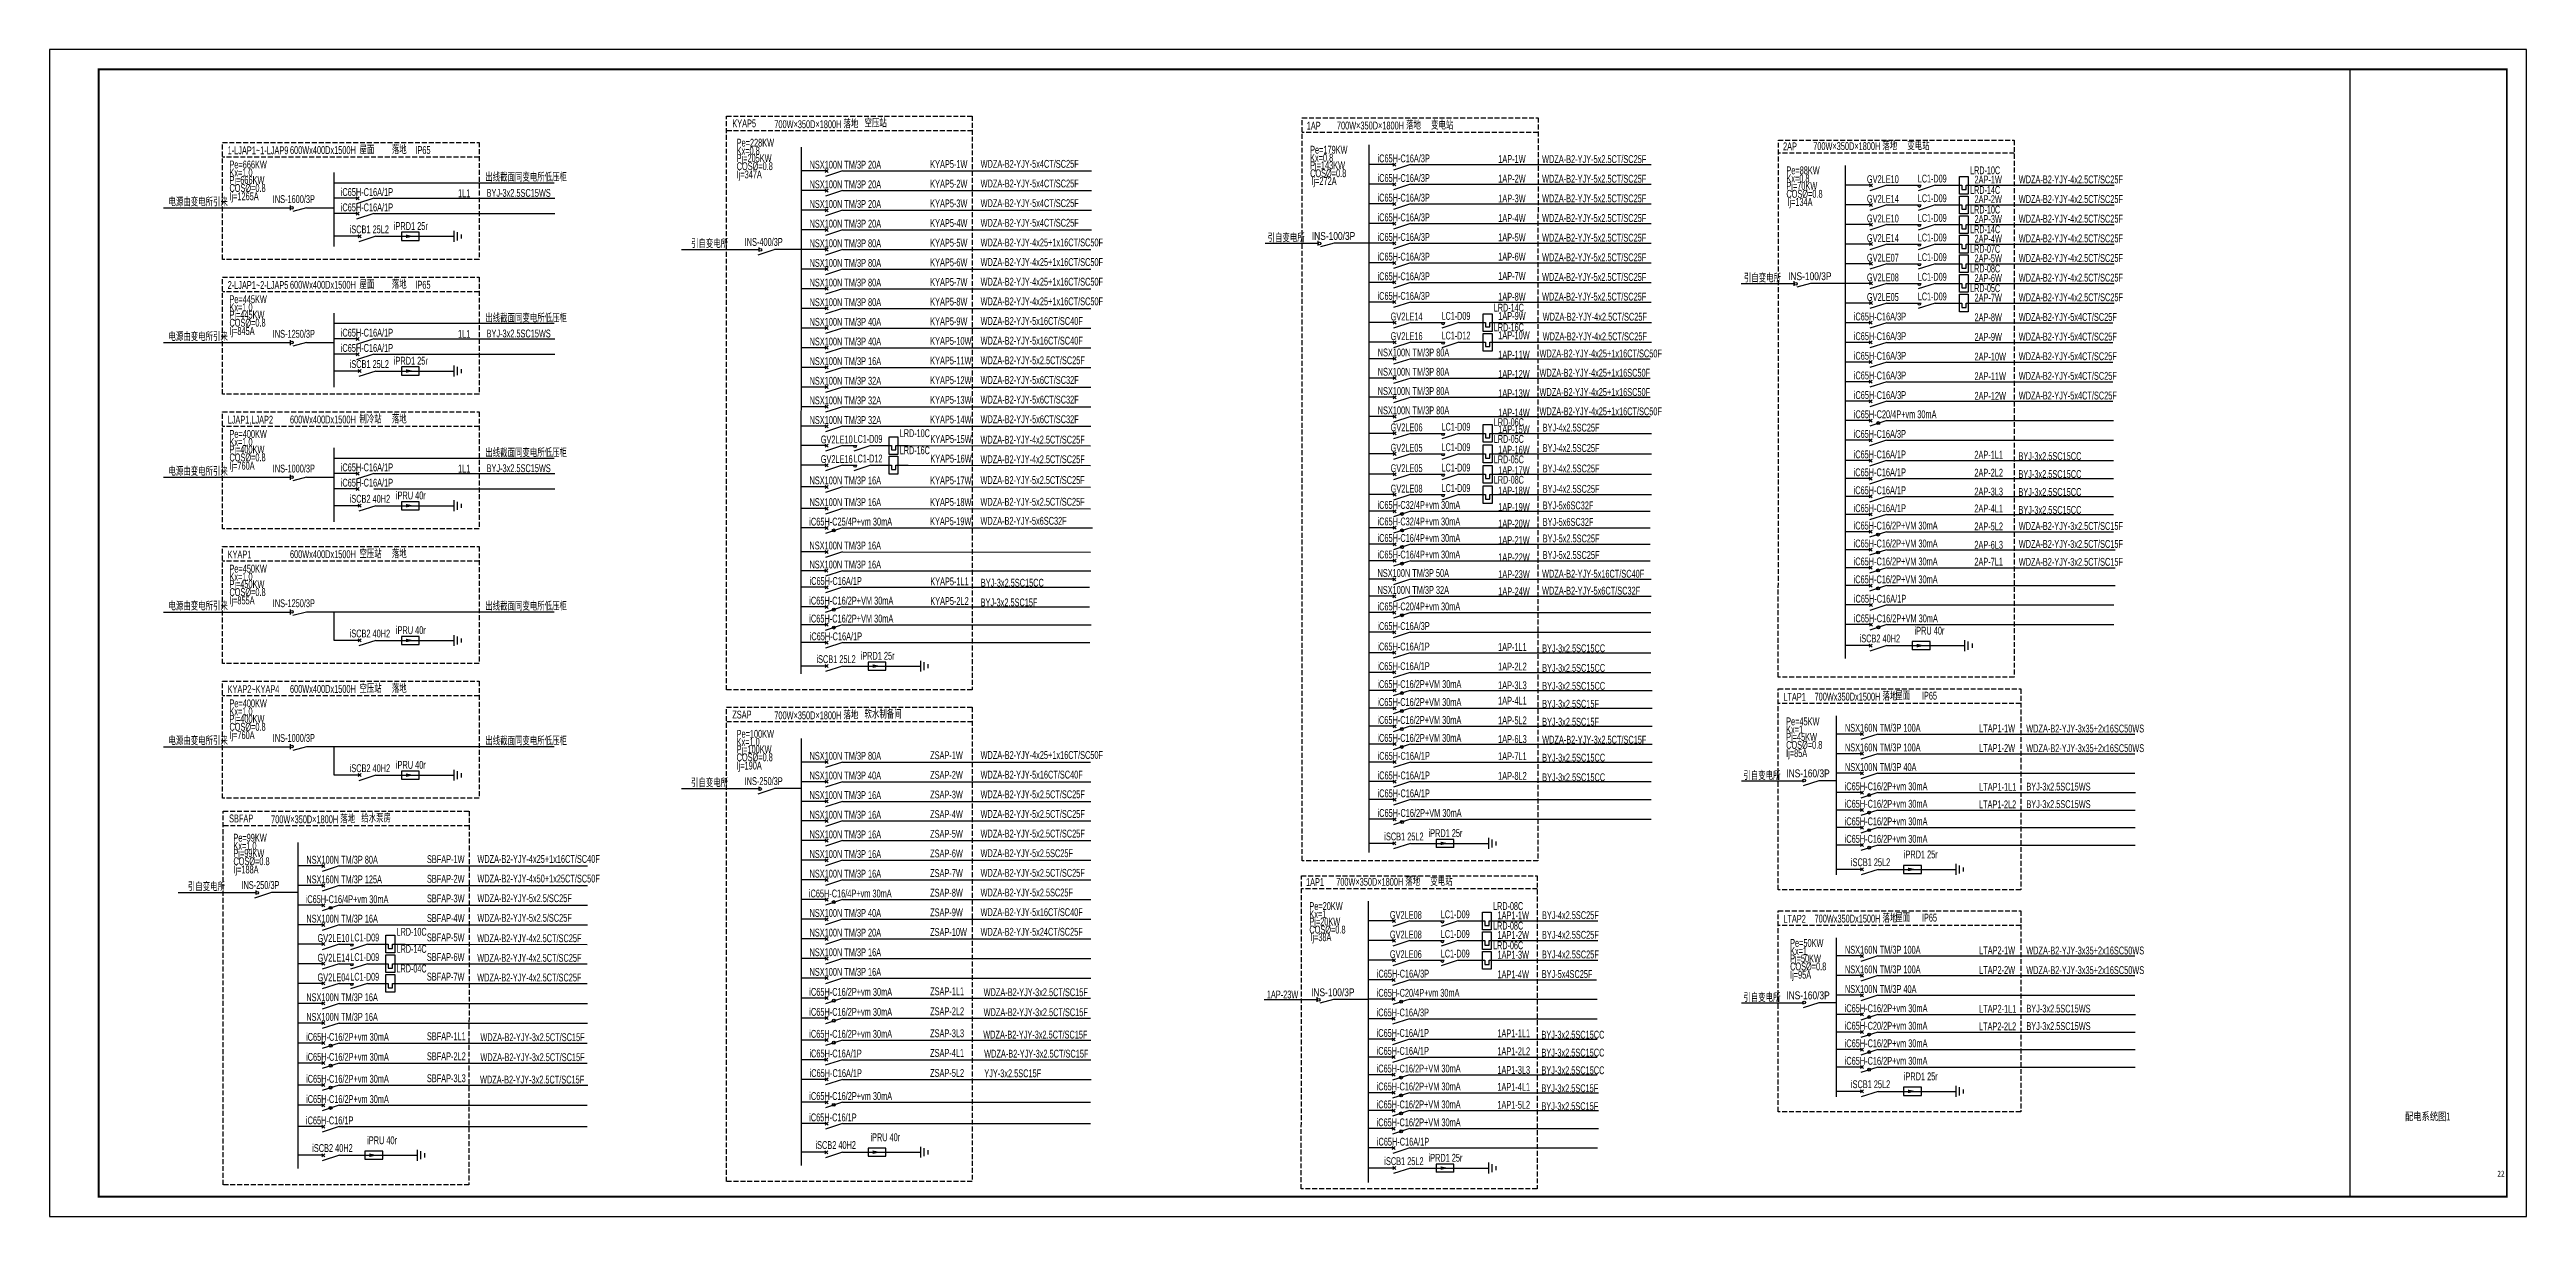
# Model space of a CAD drawing. Extents: x 562591 to 1355713, y 459382 to 835216.
# Drawn here: x 1229613 to 1355713, y 578182 to 637582 of the extents above; entities that cross this region are included whole.
import ezdxf
from ezdxf.enums import TextEntityAlignment as Align

# ---------------------------------------------------------------- set-up
doc = ezdxf.new("R2010")
doc.units = 0
doc.header["$LTSCALE"] = 1000
doc.header["$MEASUREMENT"] = 0
doc.linetypes.add('DASH', pattern=[0.35, 0.25, -0.1])
for name, color, linetype in [('1', 8, 'Continuous'), ('CAPDI-TK2', 7, 'Continuous'), ('ELEC', 3, 'Continuous'), ('elight', 1, 'Continuous'), ('epath', 1, 'Continuous'), ('esocket', 4, 'Continuous'), ('etext', 3, 'Continuous'), ('TEL_TITLE', 7, 'Continuous'), ('TT', 2, 'Continuous'), ('WIRE-照明', 1, 'Continuous'), ('照明系统层', 1, 'Continuous')]:
    doc.layers.add(name, color=color, linetype=linetype)
doc.styles.add('CAPDI-仿宋', font='', dxfattribs={"width": 0.75})
doc.styles.add('CAPDI-宋体', font='', dxfattribs={"width": 0.75})
doc.styles.add('G', font='jrs.shx', dxfattribs={"width": 0.75, "bigfont": 'jhz.shx'})
doc.styles.add('hz', font='jrs.shx', dxfattribs={"width": 0.7, "bigfont": 'hztxt.shx'})
doc.styles.add('JHZ', font='jrs.shx', dxfattribs={"width": 0.5, "bigfont": 'hztxt.shx'})
doc.styles.get("Standard").update_dxf_attribs({"font": 'gbenor.shx', "bigfont": 'gbcbig.shx'})
doc.styles.get('CAPDI-仿宋').set_extended_font_data('FangSong')
doc.styles.get('CAPDI-宋体').set_extended_font_data('SimSun')

msp = doc.modelspace()

# ---------------------------------------------------------------- texts
at = {"color": 1, "style": 'CAPDI-仿宋', "width": 0.75}
msp.add_text('22', height=300, dxfattribs=at).set_placement((1354415, 580213), align=Align.CENTER)
at = {"layer": 'CAPDI-TK2', "style": 'CAPDI-宋体', "width": 0.75}
msp.add_text('配电系统图1', height=400, dxfattribs=at).set_placement((1350683, 583074), align=Align.CENTER)
at = {"layer": 'etext', "style": 'hz', "width": 0.7}
for s, p in [('KYAP5', (1264374, 633622, 0)), ('Pe=228KW', (1264594, 632640, 17569017)), ('700W×350D×1800H 落地', (1266513, 633581, 0)), ('空压站', (1271103, 633622, 0)), ('1AP', (1293618, 633503, 0)), ('700W×350D×1800H 落地', (1295155, 633515, 0)), ('变电站', (1299945, 633515, 0)), ('1-LJAP1~1-LJAP9', (1238681, 632252, 0)), ('Pe=666KW', (1238772, 631529, 17569017)), ('600Wx400Dx1500H', (1241855, 632264, 0)), ('屋面', (1245391, 632264, 0)), ('落地', (1247040, 632266, 0)), ('IP65', (1248239, 632266, 0)), ('COS%%C=0.8', (1264594, 631445, 17569017)), ('Kx=0.8', (1264594, 632232, 17569017)), ('Pj=205KW', (1264594, 631852, 17569017)), ('NSX100N TM/3P 20A', (1268307, 631521, 0)), ('KYAP5-1W', (1274447, 631551, 0)), ('WDZA-B2-YJY-5x4CT/SC25F', (1277015, 631563, 0)), ('Pe=179KW', (1293788, 632281, 17569017)), ('Kx=0.8', (1293788, 631872, 17569017)), ('Pj=143KW', (1293788, 631492, 17569017)), ('iC65H-C16A/3P', (1297220, 631842, 0)), ('1AP-1W', (1303367, 631813, 0)), ('WDZA-B2-YJY-5x2.5CT/SC25F', (1305598, 631805, 0)), ('2AP', (1317865, 632454, 0)), ('700W×350D×1800H 落地', (1319402, 632466, 0)), ('变电站', (1324192, 632466, 0)), ('COS%%C=0.8', (1238772, 630334, 17569017)), ('Kx=1.0', (1238772, 631121, 17569017)), ('Pj=666KW', (1238772, 630740, 17569017)), ('iC65H-C16A/1P', (1244439, 630128, 0)), ('出线截面同变电所低压柜', (1251796, 630867)), ('Ij=347A', (1264594, 631023, 17569017)), ('NSX100N TM/3P 20A', (1268307, 630521, 0)), ('KYAP5-2W', (1274447, 630551, 0)), ('WDZA-B2-YJY-5x4CT/SC25F', (1277015, 630563, 0)), ('COS%%C=0.8', (1293788, 631086, 17569017)), ('Ij=272A', (1293857, 630692, 17569017)), ('iC65H-C16A/3P', (1297220, 630842, 0)), ('1AP-2W', (1303367, 630813, 0)), ('WDZA-B2-YJY-5x2.5CT/SC25F', (1305598, 630805, 0)), ('Pe=88KW', (1318036, 631232, 17569017)), ('Kx=0.8', (1318036, 630823, 17569017)), ('Pj=70KW', (1318036, 630443, 17569017)), ('GV2LE10', (1322136, 630784, 0)), ('2AP-1W', (1327614, 630764, 0)), ('WDZA-B2-YJY-4x2.5CT/SC25F', (1329866, 630771, 0)), ('电源由变电所引来', (1235668, 629607, 0)), ('Ij=1265A', (1238772, 629912, 17569017)), ('INS-1600/3P', (1240979, 629768, 0)), ('iC65H-C16A/1P', (1244439, 629349, 0)), ('1L1', (1250409, 630065, 0)), ('BYJ-3x2.5SC15WS', (1251863, 630085, 0)), ('NSX100N TM/3P 20A', (1268307, 629521, 0)), ('KYAP5-3W', (1274447, 629551, 0)), ('WDZA-B2-YJY-5x4CT/SC25F', (1277015, 629563, 0)), ('iC65H-C16A/3P', (1297220, 629842, 0)), ('iC65H-C16A/3P', (1297220, 628842, 0)), ('1AP-3W', (1303367, 629803, 0)), ('WDZA-B2-YJY-5x2.5CT/SC25F', (1305598, 629805, 0)), ('COS%%C=0.8', (1318036, 630037, 17569017)), ('Ij=134A', (1318086, 629623, 17569017)), ('GV2LE14', (1322136, 629784, 0)), ('2AP-2W', (1327614, 629764, 0)), ('WDZA-B2-YJY-4x2.5CT/SC25F', (1329866, 629771, 0)), ('iSCB1 25L2', (1244894, 628228, 0)), ('INS-400/3P', (1265003, 627588, 0)), ('NSX100N TM/3P 20A', (1268307, 628521, 0)), ('KYAP5-4W', (1274447, 628551, 0)), ('WDZA-B2-YJY-5x4CT/SC25F', (1277015, 628563, 0)), ('WDZA-B2-YJY-4x25+1x16CT/SC50F', (1277015, 627563, 0)), ('引自变电所', (1291623, 627780, 0)), ('iC65H-C16A/3P', (1297220, 627842, 0)), ('1AP-4W', (1303367, 628803, 0)), ('1AP-5W', (1303366, 627821, 0)), ('WDZA-B2-YJY-5x2.5CT/SC25F', (1305598, 628805, 0)), ('WDZA-B2-YJY-5x2.5CT/SC25F', (1305598, 627805, 0)), ('GV2LE10', (1322136, 628784, 0)), ('GV2LE14', (1322136, 627784, 0)), ('2AP-3W', (1327614, 628754, 0)), ('2AP-4W', (1327614, 627754, 0)), ('WDZA-B2-YJY-4x2.5CT/SC25F', (1329866, 628771, 0)), ('WDZA-B2-YJY-4x2.5CT/SC25F', (1329866, 627771, 0)), ('引自变电所', (1262272, 627484, 0)), ('NSX100N TM/3P 80A', (1268307, 627521, 0)), ('NSX100N TM/3P 80A', (1268307, 626521, 0)), ('KYAP5-5W', (1274447, 627547, 0)), ('KYAP5-6W', (1274447, 626551, 0)), ('WDZA-B2-YJY-4x25+1x16CT/SC50F', (1277015, 626563, 0)), ('iC65H-C16A/3P', (1297220, 626842, 0)), ('1AP-6W', (1303366, 626838, 0)), ('WDZA-B2-YJY-5x2.5CT/SC25F', (1305598, 626805, 0)), ('GV2LE07', (1322136, 626784, 0)), ('2AP-5W', (1327614, 626754, 0)), ('WDZA-B2-YJY-4x2.5CT/SC25F', (1329866, 626771, 0)), ('2-LJAP1~2-LJAP5', (1238681, 625395, 0)), ('600Wx400Dx1500H', (1241855, 625407, 0)), ('屋面', (1245391, 625407, 0)), ('落地', (1247040, 625409, 0)), ('IP65', (1248239, 625409, 0)), ('NSX100N TM/3P 80A', (1268307, 625521, 0)), ('KYAP5-7W', (1274447, 625551, 0)), ('WDZA-B2-YJY-4x25+1x16CT/SC50F', (1277015, 625563, 0)), ('iC65H-C16A/3P', (1297220, 625842, 0)), ('1AP-7W', (1303366, 625856, 0)), ('WDZA-B2-YJY-5x2.5CT/SC25F', (1305598, 625805, 0)), ('引自变电所', (1315870, 625731, 0)), ('GV2LE08', (1322136, 625784, 0)), ('2AP-6W', (1327614, 625754, 0)), ('WDZA-B2-YJY-4x2.5CT/SC25F', (1329866, 625771, 0)), ('Pe=445KW', (1238772, 624672, 17569017)), ('Kx=1.0', (1238772, 624264, 17569017)), ('Pj=445KW', (1238772, 623883, 17569017)), ('NSX100N TM/3P 80A', (1268307, 624521, 0)), ('KYAP5-8W', (1274447, 624551, 0)), ('WDZA-B2-YJY-4x25+1x16CT/SC50F', (1277015, 624563, 0)), ('iC65H-C16A/3P', (1297220, 624842, 0)), ('GV2LE14', (1297889, 623794, 0)), ('1AP-8W', (1303366, 624803, 0)), ('1AP-9W', (1303366, 623819, 0)), ('WDZA-B2-YJY-5x2.5CT/SC25F', (1305598, 624805, 0)), ('WDZA-B2-YJY-4x2.5CT/SC25F', (1305630, 623781, 0)), ('iC65H-C16A/3P', (1321467, 623793, 0)), ('GV2LE05', (1322136, 624784, 0)), ('2AP-7W', (1327614, 624754, 0)), ('WDZA-B2-YJY-4x2.5CT/SC25F', (1329866, 624771, 0)), ('电源由变电所引来', (1235668, 622750, 0)), ('COS%%C=0.8', (1238772, 623477, 17569017)), ('Ij=845A', (1238772, 623055, 17569017)), ('INS-1250/3P', (1240979, 622911, 0)), ('iC65H-C16A/1P', (1244439, 622971, 0)), ('1L1', (1250409, 622907, 0)), ('出线截面同变电所低压柜', (1251796, 623696)), ('BYJ-3x2.5SC15WS', (1251863, 622928, 0)), ('NSX100N TM/3P 40A', (1268307, 623521, 0)), ('NSX100N TM/3P 40A', (1268307, 622521, 0)), ('KYAP5-9W', (1274447, 623551, 0)), ('KYAP5-10W', (1274447, 622551, 0)), ('WDZA-B2-YJY-5x16CT/SC40F', (1277015, 623563, 0)), ('WDZA-B2-YJY-5x16CT/SC40F', (1277015, 622563, 0)), ('GV2LE16', (1297889, 622794, 0)), ('1AP-10W', (1303366, 622836, 0)), ('WDZA-B2-YJY-4x2.5CT/SC25F', (1305630, 622781, 0)), ('iC65H-C16A/3P', (1321467, 622793, 0)), ('2AP-8W', (1327614, 623754, 0)), ('2AP-9W', (1327614, 622754, 0)), ('WDZA-B2-YJY-5x4CT/SC25F', (1329866, 623771, 0)), ('WDZA-B2-YJY-5x4CT/SC25F', (1329866, 622771, 0)), ('iC65H-C16A/1P', (1244439, 622192, 0)), ('iSCB1 25L2', (1244894, 621371, 0)), ('NSX100N TM/3P 16A', (1268307, 621521, 0)), ('KYAP5-11W', (1274447, 621551, 0)), ('WDZA-B2-YJY-5x2.5CT/SC25F', (1277015, 621563, 0)), ('NSX100N TM/3P 80A', (1297231, 621962, 0)), ('1AP-11W', (1303366, 621854, 0)), ('WDZA-B2-YJY-4x25+1x16CT/SC50F', (1305469, 621912, 0)), ('iC65H-C16A/3P', (1321467, 621793, 0)), ('2AP-10W', (1327614, 621754, 0)), ('WDZA-B2-YJY-5x4CT/SC25F', (1329866, 621771, 0)), ('NSX100N TM/3P 32A', (1268307, 620521, 0)), ('KYAP5-12W', (1274447, 620551, 0)), ('WDZA-B2-YJY-5x6CT/SC32F', (1277015, 620563, 0)), ('NSX100N TM/3P 80A', (1297231, 620979, 0)), ('NSX100N TM/3P 80A', (1297231, 619997, 0)), ('1AP-12W', (1303366, 620871, 0)), ('WDZA-B2-YJY-4x25+1x16SC50F', (1305469, 620930, 0)), ('iC65H-C16A/3P', (1321467, 620793, 0)), ('2AP-11W', (1327614, 620754, 0)), ('WDZA-B2-YJY-5x4CT/SC25F', (1329866, 620771, 0)), ('NSX100N TM/3P 32A', (1268307, 619521, 0)), ('KYAP5-13W', (1274447, 619551, 0)), ('WDZA-B2-YJY-5x6CT/SC32F', (1277015, 619563, 0)), ('NSX100N TM/3P 80A', (1297231, 619014, 0)), ('1AP-13W', (1303366, 619889, 0)), ('1AP-14W', (1303366, 618906, 0)), ('WDZA-B2-YJY-4x25+1x16SC50F', (1305469, 619947, 0)), ('WDZA-B2-YJY-4x25+1x16CT/SC50F', (1305469, 618965, 0)), ('iC65H-C20/4P+vm 30mA', (1321465, 618816, 0)), ('iC65H-C16A/3P', (1321467, 619793, 0)), ('2AP-12W', (1327614, 619754, 0)), ('WDZA-B2-YJY-5x4CT/SC25F', (1329866, 619771, 0)), ('LJAP1,LJAP2', (1238681, 618538, 0)), ('Pe=400KW', (1238772, 617815, 17569017)), ('600Wx400Dx1500H', (1241855, 618550, 0)), ('制冷站', (1245391, 618550, 0)), ('落地', (1247040, 618552, 0)), ('NSX100N TM/3P 32A', (1268307, 618521, 0)), ('GV2LE10', (1268877, 617534, 0)), ('KYAP5-14W', (1274447, 618551, 0)), ('KYAP5-15W', (1274455, 617556, 0)), ('WDZA-B2-YJY-4x2.5CT/SC25F', (1277009, 617526, 0)), ('WDZA-B2-YJY-5x6CT/SC32F', (1277015, 618563, 0)), ('GV2LE06', (1297889, 618150, 0)), ('1AP-15W', (1303366, 618050, 0)), ('BYJ-4x2.5SC25F', (1305630, 618137, 0)), ('iC65H-C16A/3P', (1321459, 617816, 0)), ('COS%%C=0.8', (1238772, 616620, 17569017)), ('Kx=1.0', (1238772, 617407, 17569017)), ('Pj=400KW', (1238772, 617026, 17569017)), ('出线截面同变电所低压柜', (1251796, 616839)), ('GV2LE16', (1268877, 616534, 0)), ('KYAP5-16W', (1274455, 616556, 0)), ('WDZA-B2-YJY-4x2.5CT/SC25F', (1277009, 616526, 0)), ('GV2LE05', (1297889, 617111, 0)), ('1AP-16W', (1303366, 617011, 0)), ('BYJ-4x2.5SC25F', (1305630, 617098, 0)), ('iC65H-C16A/1P', (1321459, 616774, 0)), ('2AP-1L1', (1327606, 616755, 0)), ('BYJ-3x2.5SC15CC', (1329851, 616686, 0)), ('电源由变电所引来', (1235668, 615893, 0)), ('Ij=760A', (1238772, 616198, 17569017)), ('INS-1000/3P', (1240979, 616054, 0)), ('iC65H-C16A/1P', (1244439, 616114, 0)), ('iC65H-C16A/1P', (1244439, 615335, 0)), ('1L1', (1250409, 616050, 0)), ('BYJ-3x2.5SC15WS', (1251863, 616071, 0)), ('NSX100N TM/3P 16A', (1268304, 615450, 0)), ('KYAP5-17W', (1274447, 615452, 0)), ('WDZA-B2-YJY-5x2.5CT/SC25F', (1277007, 615466, 0)), ('GV2LE05', (1297889, 616072, 0)), ('GV2LE08', (1297889, 615033, 0)), ('1AP-17W', (1303366, 615973, 0)), ('BYJ-4x2.5SC25F', (1305630, 616059, 0)), ('BYJ-4x2.5SC25F', (1305630, 615020, 0)), ('iC65H-C16A/1P', (1321459, 615861, 0)), ('iC65H-C16A/1P', (1321459, 614948, 0)), ('2AP-2L2', (1327606, 615842, 0)), ('BYJ-3x2.5SC15CC', (1329851, 615773, 0)), ('iSCB2 40H2', (1244894, 614514, 0)), ('NSX100N TM/3P 16A', (1268303, 614345, 0)), ('KYAP5-18W', (1274445, 614347, 0)), ('WDZA-B2-YJY-5x2.5CT/SC25F', (1277006, 614361, 0)), ('iC65H-C32/4P+vm 30mA', (1297218, 614201, 0)), ('1AP-18W', (1303366, 614934, 0)), ('1AP-19W', (1303366, 614092, 0)), ('BYJ-5x6SC32F', (1305630, 614178, 0)), ('iC65H-C16A/1P', (1321459, 614035, 0)), ('2AP-3L3', (1327606, 614882, 0)), ('2AP-4L1', (1327606, 614022, 0)), ('BYJ-3x2.5SC15CC', (1329851, 614860, 0)), ('BYJ-3x2.5SC15CC', (1329851, 613947, 0)), ('iC65H-C25/4P+vm 30mA', (1268294, 613351, 0)), ('KYAP5-19W', (1274442, 613371, 0)), ('WDZA-B2-YJY-5x6SC32F', (1277006, 613391, 0)), ('iC65H-C32/4P+vm 30mA', (1297218, 613359, 0)), ('iC65H-C16/4P+vm 30mA', (1297218, 612518, 0)), ('1AP-20W', (1303366, 613251, 0)), ('BYJ-5x6SC32F', (1305630, 613337, 0)), ('BYJ-5x2.5SC25F', (1305630, 612496, 0)), ('iC65H-C16/2P+VM 30mA', (1321459, 613151, 0)), ('2AP-5L2', (1327606, 613109, 0)), ('WDZA-B2-YJY-3x2.5CT/SC15F', (1329866, 613129, 0)), ('KYAP1', (1238681, 611681, 0)), ('600Wx400Dx1500H', (1241855, 611693, 0)), ('空压站', (1245391, 611693, 0)), ('落地', (1247040, 611695, 0)), ('NSX100N TM/3P 16A', (1268300, 612136, 0)), ('NSX100N TM/3P 16A', (1268302, 611167, 0)), ('iC65H-C16/4P+vm 30mA', (1297218, 611677, 0)), ('1AP-21W', (1303366, 612410, 0)), ('1AP-22W', (1303367, 611538, 0)), ('BYJ-5x2.5SC25F', (1305630, 611655, 0)), ('iC65H-C16/2P+VM 30mA', (1321459, 612238, 0)), ('iC65H-C16/2P+VM 30mA', (1321459, 611325, 0)), ('2AP-6L3', (1327606, 612172, 0)), ('2AP-7L1', (1327606, 611312, 0)), ('WDZA-B2-YJY-3x2.5CT/SC15F', (1329866, 612216, 0)), ('WDZA-B2-YJY-3x2.5CT/SC15F', (1329866, 611303, 0)), ('Pe=450KW', (1238772, 610958, 17569017)), ('Kx=1.0', (1238772, 610550, 17569017)), ('Pj=450KW', (1238772, 610169, 17569017)), ('iC65H-C16A/1P', (1268304, 610329, 0)), ('KYAP5-1L1', (1274451, 610310, 0)), ('BYJ-3x2.5SC15CC', (1277027, 610241, 0)), ('NSX100N TM/3P 50A', (1297220, 610736, 0)), ('1AP-23W', (1303367, 610677, 0)), ('WDZA-B2-YJY-5x16CT/SC40F', (1305598, 610699, 0)), ('iC65H-C16/2P+VM 30mA', (1321459, 610412, 0)), ('电源由变电所引来', (1235668, 609036, 0)), ('COS%%C=0.8', (1238772, 609763, 17569017)), ('Ij=855A', (1238772, 609341, 17569017)), ('INS-1250/3P', (1240979, 609197, 0)), ('出线截面同变电所低压柜', (1251796, 609030)), ('iC65H-C16/2P+VM 30mA', (1268294, 609329, 0)), ('KYAP5-2L2', (1274451, 609310, 0)), ('BYJ-3x2.5SC15F', (1277015, 609241, 0)), ('iC65H-C20/4P+vm 30mA', (1297218, 609035, 0)), ('NSX100N TM/3P 32A', (1297220, 609874, 0)), ('1AP-24W', (1303367, 609800, 0)), ('WDZA-B2-YJY-5x6CT/SC32F', (1305598, 609837, 0)), ('iC65H-C16A/1P', (1321471, 609427, 0)), ('iSCB2 40H2', (1244894, 607657, 0)), ('iC65H-C16/2P+VM 30mA', (1268294, 608416, 0)), ('iC65H-C16A/1P', (1268315, 607512, 0)), ('iC65H-C16A/3P', (1297212, 608035, 0)), ('iC65H-C16/2P+VM 30mA', (1321471, 608427, 0)), ('iSCB2 40H2', (1321765, 607404, 0)), ('iSCB1 25L2', (1268656, 606351, 0)), ('iC65H-C16A/1P', (1297212, 606994, 0)), ('1AP-1L1', (1303359, 606974, 0)), ('BYJ-3x2.5SC15CC', (1305604, 606905, 0)), ('空压站', (1245391, 604836, 0)), ('iC65H-C16A/1P', (1297212, 605994, 0)), ('iC65H-C16/2P+VM 30mA', (1297212, 605081, 0)), ('1AP-2L2', (1303359, 605974, 0)), ('1AP-3L3', (1303359, 605023, 0)), ('BYJ-3x2.5SC15CC', (1305604, 605905, 0)), ('BYJ-3x2.5SC15CC', (1305604, 604992, 0)), ('KYAP2~KYAP4', (1238681, 604824, 0)), ('Pe=400KW', (1238772, 604101, 17569017)), ('Kx=1.0', (1238772, 603693, 17569017)), ('600Wx400Dx1500H', (1241855, 604836, 0)), ('落地', (1247040, 604838, 0)), ('iC65H-C16/2P+VM 30mA', (1297212, 604167, 0)), ('1AP-4L1', (1303359, 604235, 0)), ('BYJ-3x2.5SC15F', (1305603, 604079, 0)), ('LTAP1', (1317880, 604430, 0)), ('700Wx350Dx1500H 落地', (1319471, 604442, 0)), ('屋面', (1323581, 604482, 0)), ('IP65', (1324934, 604490, 0)), ('COS%%C=0.8', (1238772, 602906, 17569017)), ('Pj=400KW', (1238772, 603312, 17569017)), ('Ij=760A', (1238772, 602484, 17569017)), ('INS-1000/3P', (1240979, 602340, 0)), ('ZSAP', (1264373, 603531, 0)), ('Pe=100KW', (1264592, 602550, 17569017)), ('700W×350D×1800H 落地', (1266512, 603491, 0)), ('软水制备间', (1271101, 603531, 0)), ('iC65H-C16/2P+VM 30mA', (1297212, 603254, 0)), ('iC65H-C16/2P+VM 30mA', (1297212, 602341, 0)), ('1AP-5L2', (1303359, 603235, 0)), ('BYJ-3x2.5SC15F', (1305603, 603166, 0)), ('Pe=45KW', (1318024, 603181, 17569017)), ('Kx=1', (1318024, 602773, 17569017)), ('Pj=45KW', (1318024, 602393, 17569017)), ('NSX160N TM/3P 100A', (1321017, 602857, 0)), ('LTAP1-1W', (1327849, 602829)), ('WDZA-B2-YJY-3x35+2x16SC50WS', (1330247, 602820, 0)), ('电源由变电所引来', (1235668, 602179, 0)), ('出线截面同变电所低压柜', (1251796, 602173)), ('COS%%C=0.8', (1264592, 601355, 17569017)), ('Kx=1.0', (1264592, 602141, 17569017)), ('Pj=100KW', (1264592, 601761, 17569017)), ('NSX100N TM/3P 80A', (1268305, 601431, 0)), ('ZSAP-1W', (1274445, 601461, 0)), ('WDZA-B2-YJY-4x25+1x16CT/SC50F', (1277013, 601472, 0)), ('iC65H-C16A/1P', (1297223, 601428, 0)), ('1AP-6L3', (1303359, 602283, 0)), ('1AP-7L1', (1303359, 601409, 0)), ('WDZA-B2-YJY-3x2.5CT/SC15F', (1305603, 602253, 0)), ('BYJ-3x2.5SC15CC', (1305604, 601339, 0)), ('COS%%C=0.8', (1318024, 601987, 17569017)), ('Ij=85A', (1318024, 601565, 17569017)), ('NSX160N TM/3P 100A', (1321017, 601857, 0)), ('LTAP1-2W', (1327849, 601829)), ('WDZA-B2-YJY-3x35+2x16SC50WS', (1330247, 601820, 0)), ('iSCB2 40H2', (1244894, 600800, 0)), ('引自变电所', (1262270, 600040, 0)), ('Ij=190A', (1264592, 600933, 17569017)), ('INS-250/3P', (1265001, 600143, 0)), ('NSX100N TM/3P 40A', (1268305, 600431, 0)), ('ZSAP-2W', (1274445, 600461, 0)), ('WDZA-B2-YJY-5x16CT/SC40F', (1277013, 600472, 0)), ('iC65H-C16A/1P', (1297223, 600434, 0)), ('1AP-8L2', (1303359, 600409, 0)), ('BYJ-3x2.5SC15CC', (1305604, 600339, 0)), ('引自变电所', (1315846, 600407, 0)), ('iC65H-C16/2P+vm 30mA', (1321005, 599879, 0)), ('NSX100N TM/3P 40A', (1321017, 600857, 0)), ('LTAP1-1L1', (1327849, 599851, 0)), ('BYJ-3x2.5SC15WS', (1330255, 599864, 0)), ('NSX100N TM/3P 16A', (1268305, 599431, 0)), ('ZSAP-3W', (1274445, 599461, 0)), ('WDZA-B2-YJY-5x2.5CT/SC25F', (1277013, 599472, 0)), ('iC65H-C16A/1P', (1297223, 599521, 0)), ('iC65H-C16/2P+vm 30mA', (1321005, 598987, 0)), ('LTAP1-2L2', (1327840, 598959, 0)), ('BYJ-3x2.5SC15WS', (1330255, 598972, 0)), ('SBFAP', (1238754, 598241, 0)), ('700W×350D×1800H 落地', (1240893, 598200, 0)), ('给水泵房', (1245483, 598241, 0)), ('NSX100N TM/3P 16A', (1268305, 598431, 0)), ('NSX100N TM/3P 16A', (1268305, 597431, 0)), ('ZSAP-4W', (1274445, 598461, 0)), ('ZSAP-5W', (1274445, 597461, 0)), ('WDZA-B2-YJY-5x2.5CT/SC25F', (1277013, 598472, 0)), ('WDZA-B2-YJY-5x2.5CT/SC25F', (1277013, 597472, 0)), ('iC65H-C16/2P+VM 30mA', (1297223, 598521, 0)), ('iSCB1 25L2', (1297567, 597325, 0)), ('iC65H-C16/2P+vm 30mA', (1321005, 598095, 0)), ('COS%%C=0.8', (1238974, 596065, 17569017)), ('Pe=99KW', (1238974, 597260, 17569017)), ('Kx=1.0', (1238974, 596851, 17569017)), ('Pj=99KW', (1238974, 596471, 17569017)), ('NSX100N TM/3P 80A', (1242687, 596141, 0)), ('SBFAP-1W', (1248827, 596171, 0)), ('WDZA-B2-YJY-4x25+1x16CT/SC40F', (1251395, 596182, 0)), ('NSX100N TM/3P 16A', (1268305, 596431, 0)), ('ZSAP-6W', (1274445, 596461, 0)), ('WDZA-B2-YJY-5x2.5SC25F', (1277013, 596472, 0)), ('iC65H-C16/2P+vm 30mA', (1321005, 597203, 0)), ('引自变电所', (1236652, 594749, 0)), ('Ij=188A', (1238974, 595643, 17569017)), ('INS-250/3P', (1239382, 594853, 0)), ('NSX160N TM/3P 125A', (1242687, 595141, 0)), ('SBFAP-2W', (1248827, 595171, 0)), ('WDZA-B2-YJY-4x50+1x25CT/SC50F', (1251395, 595182, 0)), ('NSX100N TM/3P 16A', (1268305, 595431, 0)), ('ZSAP-7W', (1274445, 595461, 0)), ('WDZA-B2-YJY-5x2.5CT/SC25F', (1277013, 595472, 0)), ('1AP1', (1293580, 595004, 0)), ('700W×350D×1800H 落地', (1295117, 595015, 0)), ('变电站', (1299907, 595015, 0)), ('iSCB1 25L2', (1321322, 596013, 0)), ('iC65H-C16/4P+vm 30mA', (1242653, 594132, 0)), ('SBFAP-3W', (1248827, 594171, 0)), ('WDZA-B2-YJY-5x2.5/SC25F', (1251395, 594182, 0)), ('iC65H-C16/4P+vm 30mA', (1268272, 594422, 0)), ('ZSAP-8W', (1274445, 594461, 0)), ('WDZA-B2-YJY-5x2.5SC25F', (1277013, 594472, 0)), ('Pe=20KW', (1293751, 593781, 17569017)), ('NSX100N TM/3P 16A', (1242687, 593141, 0)), ('SBFAP-4W', (1248827, 593171, 0)), ('WDZA-B2-YJY-5x2.5/SC25F', (1251395, 593182, 0)), ('NSX100N TM/3P 40A', (1268305, 593431, 0)), ('NSX100N TM/3P 20A', (1268305, 592431, 0)), ('ZSAP-9W', (1274445, 593461, 0)), ('ZSAP-10W', (1274445, 592461, 0)), ('WDZA-B2-YJY-5x16CT/SC40F', (1277013, 593472, 0)), ('WDZA-B2-YJY-5x24CT/SC25F', (1277013, 592472, 0)), ('COS%%C=0.8', (1293751, 592586, 17569017)), ('Kx=1', (1293751, 593373, 17569017)), ('Pj=20KW', (1293751, 592992, 17569017)), ('GV2LE08', (1297851, 593333, 0)), ('GV2LE08', (1297851, 592333, 0)), ('1AP1-1W', (1303330, 593313, 0)), ('1AP1-2W', (1303330, 592313, 0)), ('BYJ-4x2.5SC25F', (1305593, 593320, 0)), ('BYJ-4x2.5SC25F', (1305593, 592320, 0)), ('LTAP2', (1317880, 593132, 0)), ('700Wx350Dx1500H 落地', (1319471, 593143, 0)), ('屋面', (1323581, 593184, 0)), ('IP65', (1324934, 593192, 0)), ('GV2LE10', (1243257, 592153, 0)), ('GV2LE14', (1243257, 591153, 0)), ('SBFAP-5W', (1248824, 592189, 0)), ('SBFAP-6W', (1248824, 591189, 0)), ('WDZA-B2-YJY-4x2.5CT/SC25F', (1251388, 592145, 0)), ('WDZA-B2-YJY-4x2.5CT/SC25F', (1251388, 591145, 0)), ('NSX100N TM/3P 16A', (1268305, 591431, 0)), ('Ij=38A', (1293801, 592196, 17569017)), ('GV2LE06', (1297851, 591333, 0)), ('1AP1-3W', (1303330, 591303, 0)), ('BYJ-4x2.5SC25F', (1305593, 591320, 0)), ('Pe=50KW', (1318225, 591904, 17569017)), ('Kx=1', (1318225, 591496, 17569017)), ('Pj=50KW', (1318225, 591115, 17569017)), ('NSX160N TM/3P 100A', (1321017, 591558, 0)), ('LTAP2-1W', (1327849, 591530)), ('WDZA-B2-YJY-3x35+2x16SC50WS', (1330247, 591521, 0)), ('GV2LE04', (1243256, 590153, 0)), ('SBFAP-7W', (1248823, 590189, 0)), ('WDZA-B2-YJY-4x2.5CT/SC25F', (1251387, 590145, 0)), ('NSX100N TM/3P 16A', (1268305, 590431, 0)), ('iC65H-C16A/3P', (1297183, 590342, 0)), ('1AP1-4W', (1303329, 590303, 0)), ('BYJ-5x4SC25F', (1305582, 590320, 0)), ('COS%%C=0.8', (1318225, 590709, 17569017)), ('Ij=95A', (1318225, 590287, 17569017)), ('NSX160N TM/3P 100A', (1321017, 590558, 0)), ('LTAP2-2W', (1327849, 590530)), ('WDZA-B2-YJY-3x35+2x16SC50WS', (1330247, 590521, 0)), ('NSX100N TM/3P 16A', (1242685, 589141, 0)), ('iC65H-C16/2P+vm 30mA', (1268294, 589413, 0)), ('ZSAP-1L1', (1274445, 589443, 0)), ('WDZA-B2-YJY-3x2.5CT/SC15F', (1277168, 589397, 0)), ('1AP-23W', (1291585, 589280, 0)), ('iC65H-C20/4P+vm 30mA', (1297180, 589365, 0)), ('引自变电所', (1315846, 589109, 0)), ('iC65H-C16/2P+vm 30mA', (1321005, 588581, 0)), ('NSX100N TM/3P 40A', (1321017, 589558, 0)), ('LTAP2-1L1', (1327849, 588553, 0)), ('BYJ-3x2.5SC15WS', (1330255, 588565, 0)), ('NSX100N TM/3P 16A', (1242685, 588141, 0)), ('iC65H-C16/2P+vm 30mA', (1268293, 587277, 0)), ('iC65H-C16/2P+vm 30mA', (1268294, 588395, 0)), ('ZSAP-2L2', (1274445, 588425, 0)), ('ZSAP-3L3', (1274445, 587307, 0)), ('WDZA-B2-YJY-3x2.5CT/SC15F', (1277148, 587240, 0)), ('WDZA-B2-YJY-3x2.5CT/SC15F', (1277168, 588379, 0)), ('iC65H-C16A/3P', (1297175, 588365, 0)), ('iC65H-C16A/1P', (1297175, 587324, 0)), ('1AP1-1L1', (1303322, 587304, 0)), ('BYJ-3x2.5SC15CC', (1305567, 587235, 0)), ('iC65H-C20/2P+vm 30mA', (1321005, 587689, 0)), ('LTAP2-2L2', (1327840, 587661, 0)), ('BYJ-3x2.5SC15WS', (1330255, 587673, 0)), ('iC65H-C16/2P+vm 30mA', (1242674, 587123, 0)), ('iC65H-C16/2P+vm 30mA', (1242674, 586105, 0)), ('SBFAP-1L1', (1248825, 587153, 0)), ('SBFAP-2L2', (1248825, 586135, 0)), ('WDZA-B2-YJY-3x2.5CT/SC15F', (1251548, 587107, 0)), ('WDZA-B2-YJY-3x2.5CT/SC15F', (1251548, 586089, 0)), ('iC65H-C16A/1P', (1268299, 586277, 0)), ('ZSAP-4L1', (1274445, 586307, 0)), ('WDZA-B2-YJY-3x2.5CT/SC15F', (1277196, 586269, 0)), ('iC65H-C16A/1P', (1297175, 586410, 0)), ('1AP1-2L2', (1303322, 586391, 0)), ('BYJ-3x2.5SC15CC', (1305567, 586322, 0)), ('iC65H-C16/2P+vm 30mA', (1321005, 586796, 0)), ('iC65H-C16/2P+vm 30mA', (1242674, 584987, 0)), ('SBFAP-3L3', (1248825, 585017, 0)), ('WDZA-B2-YJY-3x2.5CT/SC15F', (1251529, 584950, 0)), ('iC65H-C16A/1P', (1268307, 585277, 0)), ('ZSAP-5L2', (1274445, 585289, 0)), ('YJY-3x2.5SC15F', (1277203, 585269, 0)), ('iC65H-C16/2P+VM 30mA', (1297175, 585512, 0)), ('1AP1-3L3', (1303322, 585440, 0)), ('BYJ-3x2.5SC15CC', (1305567, 585423, 0)), ('iC65H-C16/2P+vm 30mA', (1321005, 585904, 0)), ('iSCB1 25L2', (1321322, 584714, 0)), ('iC65H-C16/2P+vm 30mA', (1242674, 583958, 0)), ('iC65H-C16/2P+vm 30mA', (1268294, 584112, 0)), ('iC65H-C16/2P+VM 30mA', (1297175, 584599, 0)), ('iC65H-C16/2P+VM 30mA', (1297175, 583686, 0)), ('1AP1-4L1', (1303322, 584579, 0)), ('1AP1-5L2', (1303322, 583666, 0)), ('BYJ-3x2.5SC15F', (1305565, 584510, 0)), ('BYJ-3x2.5SC15F', (1305565, 583597, 0)), ('iC65H-C16/1P', (1242668, 582871, 0)), ('iC65H-C16/1P', (1268288, 583025, 0)), ('iC65H-C16/2P+VM 30mA', (1297175, 582772, 0)), ('iSCB2 40H2', (1242986, 581463, 0)), ('iSCB2 40H2', (1268606, 581617, 0)), ('iC65H-C16A/1P', (1297186, 581788, 0)), ('iSCB1 25L2', (1297567, 580797, 0))]:
    msp.add_text(s, height=400, dxfattribs=at).set_placement(p)
for s, p in [('iPRD1 25r', (1248007, 628606, 0)), ('iPRD1 25r', (1248007, 621749, 0)), ('iPRU 40r', (1248007, 614892, 0)), ('iPRU 40r', (1248007, 608035, 0)), ('iPRU 40r', (1325321, 608009, 0)), ('iPRD1 25r', (1271769, 606729, 0)), ('iPRU 40r', (1248007, 601178, 0)), ('iPRD1 25r', (1300680, 597704, 0)), ('iPRD1 25r', (1324878, 596618, 0)), ('iPRD1 25r', (1324878, 585319, 0)), ('iPRU 40r', (1246542, 582067, 0)), ('iPRU 40r', (1272162, 582221, 0)), ('iPRD1 25r', (1300680, 581176, 0))]:
    msp.add_text(s, height=400, dxfattribs=at).set_placement(p, align=Align.MIDDLE)
at = {"layer": 'etext', "linetype": 'Continuous', "ltscale": 10, "style": 'G', "width": 0.8}
for s, p in [('INS-100/3P', (1293875, 627892, 0)), ('INS-100/3P', (1318122, 625843, 0)), ('INS-160/3P', (1318030, 600537, 0)), ('INS-100/3P', (1293837, 589392, 0)), ('INS-160/3P', (1318030, 589238, 0))]:
    msp.add_text(s, height=400, dxfattribs=at).set_placement(p)
at = {"layer": '照明系统层', "color": 3, "style": 'JHZ', "width": 0.6}
for s, p in [('LC1-D09', (1324729, 630814, 0)), ('LRD-10C', (1327391, 631234, 0)), ('LRD-14C', (1327391, 630234, 0)), ('LC1-D09', (1324729, 629814, 0)), ('LRD-10C', (1327391, 629234, 0)), ('LC1-D09', (1324729, 628814, 0)), ('LC1-D09', (1324729, 627814, 0)), ('LRD-14C', (1327391, 628234, 0)), ('LC1-D09', (1324729, 626814, 0)), ('LRD-07C', (1327391, 627234, 0)), ('LC1-D09', (1324729, 625814, 0)), ('LRD-08C', (1327391, 626234, 0)), ('LRD-05C', (1327391, 625234, 0)), ('LC1-D09', (1300482, 623824, 0)), ('LRD-14C', (1303144, 624244, 0)), ('LC1-D09', (1324729, 624814, 0)), ('LC1-D12', (1300482, 622824, 0)), ('LRD-16C', (1303144, 623244, 0)), ('LC1-D09', (1270548, 617564, 0)), ('LRD-10C', (1272903, 617853, 0)), ('LC1-D09', (1300482, 618180, 0)), ('LRD-06C', (1303144, 618416, 0)), ('LRD-05C', (1303144, 617560, 0)), ('LC1-D12', (1270548, 616564, 0)), ('LRD-16C', (1272902, 616983, 0)), ('LC1-D09', (1300482, 617141, 0)), ('LRD-05C', (1303144, 616521, 0)), ('LC1-D09', (1300482, 616102, 0)), ('LC1-D09', (1300482, 615063, 0)), ('LRD-08C', (1303144, 615482, 0)), ('LRD-08C', (1303107, 593783, 0)), ('LRD-10C', (1247283, 592472, 0)), ('LC1-D09', (1300444, 593363, 0)), ('LC1-D09', (1300444, 592363, 0)), ('LRD-08C', (1303107, 592783, 0)), ('LC1-D09', (1244928, 592183, 0)), ('LC1-D09', (1244928, 591183, 0)), ('LRD-14C', (1247282, 591602, 0)), ('LC1-D09', (1300444, 591363, 0)), ('LRD-06C', (1303107, 591783, 0)), ('LC1-D09', (1244927, 590183, 0)), ('LRD-04C', (1247280, 590602, 0))]:
    msp.add_text(s, height=400, dxfattribs=at).set_placement(p)

# ---------------------------------------------------------------- blocks, each defined once
blk = doc.blocks.new('$element$00000585')
for points in [[(-0.3, -0.35), (0.3, -0.35), (0.3, -0.65), (-0.3, -0.65), (-0.3, -0.35)], [(0, 0), (0, -0.425), (-0.15, -0.425), (-0.15, -0.575), (0, -0.575), (0, -1)]]:
    blk.add_lwpolyline(points)
at = {"flags": 9}
blk.add_attdef('S', (0, 0), '', height=0.00000667, dxfattribs=at)

# ---------------------------------------------------------------- linework, layer by layer
at = {"color": 7, "const_width": 50}
msp.add_lwpolyline([(1346714, 579182), (1346714, 636582)], dxfattribs=at)
msp.add_lwpolyline([(1354713, 636582), (1346713, 636582), (1346713, 579182), (1354713, 579182)], close=True)
at = {"layer": '1', "color": 7, "linetype": 'Continuous'}
for p, q in [((1241873, 629398, 0), (1241873, 629643, 0)), ((1294193, 627602, 0), (1294193, 627847, 0)), ((1318440, 625553, 0), (1318440, 625798, 0)), ((1241873, 622541, 0), (1241873, 622786, 0)), ((1241873, 615684, 0), (1241873, 615929, 0)), ((1241873, 608827, 0), (1241873, 609072, 0)), ((1241873, 601970, 0), (1241873, 602215, 0)), ((1294155, 589102, 0), (1294155, 589347, 0))]:
    msp.add_line(p, q, dxfattribs=at)
at = {"layer": 'ELEC', "color": 7}
for p, q in [((1298161, 631648, 0), (1298008, 631801, 0)), ((1298008, 631648, 0), (1298161, 631801, 0)), ((1269248, 631327, 0), (1269095, 631480, 0)), ((1269095, 631327, 0), (1269248, 631480, 0)), ((1269984, 631403, 0), (1269116, 631122, 0)), ((1298161, 630648, 0), (1298008, 630801, 0)), ((1298008, 630648, 0), (1298161, 630801, 0)), ((1298897, 631724, 0), (1298029, 631443, 0)), ((1298897, 630724, 0), (1298029, 630443, 0)), ((1322420, 630599, 0), (1322266, 630752, 0)), ((1322266, 630599, 0), (1322420, 630752, 0)), ((1323156, 630675, 0), (1322287, 630394, 0)), ((1242690, 629520, 0), (1242003, 629336, 0)), ((1245380, 629934, 0), (1245227, 630087, 0)), ((1245227, 629934, 0), (1245380, 630087, 0)), ((1245380, 629155, 0), (1245227, 629308, 0)), ((1245227, 629155, 0), (1245380, 629308, 0)), ((1246116, 630011, 0), (1245248, 629729, 0)), ((1269248, 630327, 0), (1269095, 630480, 0)), ((1269095, 630327, 0), (1269248, 630480, 0)), ((1269248, 629327, 0), (1269095, 629480, 0)), ((1269095, 629327, 0), (1269248, 629480, 0)), ((1269984, 630403, 0), (1269116, 630122, 0)), ((1269984, 629403, 0), (1269116, 629122, 0)), ((1298161, 629648, 0), (1298008, 629801, 0)), ((1298008, 629648, 0), (1298161, 629801, 0)), ((1298897, 629724, 0), (1298029, 629443, 0)), ((1322420, 629599, 0), (1322266, 629752, 0)), ((1322266, 629599, 0), (1322420, 629752, 0)), ((1323156, 629675, 0), (1322287, 629394, 0)), ((1246116, 629232, 0), (1245248, 628950, 0)), ((1245483, 627997, 0), (1245329, 628150, 0)), ((1245329, 627997, 0), (1245483, 628150, 0)), ((1246226, 628074, 0), (1245358, 627792, 0)), ((1269248, 628327, 0), (1269095, 628480, 0)), ((1269095, 628327, 0), (1269248, 628480, 0)), ((1269984, 628403, 0), (1269116, 628122, 0)), ((1298161, 628648, 0), (1298008, 628801, 0)), ((1298008, 628648, 0), (1298161, 628801, 0)), ((1298897, 628724, 0), (1298029, 628443, 0)), ((1322420, 628599, 0), (1322266, 628752, 0)), ((1322266, 628599, 0), (1322420, 628752, 0)), ((1323156, 628675, 0), (1322287, 628394, 0)), ((1266541, 627403, 0), (1265673, 627122, 0)), ((1266541, 627403, 0), (1265673, 627122, 0)), ((1265729, 627503, 0), (1265729, 627303, 0)), ((1269248, 627327, 0), (1269095, 627480, 0)), ((1269095, 627327, 0), (1269248, 627480, 0)), ((1269984, 627403, 0), (1269116, 627122, 0)), ((1295011, 627724, 0), (1294323, 627540, 0)), ((1298161, 627648, 0), (1298008, 627801, 0)), ((1298008, 627648, 0), (1298161, 627801, 0)), ((1298161, 626648, 0), (1298008, 626801, 0)), ((1298008, 626648, 0), (1298161, 626801, 0)), ((1298897, 627724, 0), (1298029, 627443, 0)), ((1298897, 626724, 0), (1298029, 626443, 0)), ((1322420, 627599, 0), (1322266, 627752, 0)), ((1322266, 627599, 0), (1322420, 627752, 0)), ((1322420, 626599, 0), (1322266, 626752, 0)), ((1322266, 626599, 0), (1322420, 626752, 0)), ((1323156, 627675, 0), (1322287, 627394, 0)), ((1269248, 626327, 0), (1269095, 626480, 0)), ((1269095, 626327, 0), (1269248, 626480, 0)), ((1269248, 625327, 0), (1269095, 625480, 0)), ((1269095, 625327, 0), (1269248, 625480, 0)), ((1269984, 626403, 0), (1269116, 626122, 0)), ((1298161, 625648, 0), (1298008, 625801, 0)), ((1298008, 625648, 0), (1298161, 625801, 0)), ((1298897, 625724, 0), (1298029, 625443, 0)), ((1319258, 625675, 0), (1318571, 625491, 0)), ((1322420, 625599, 0), (1322266, 625752, 0)), ((1322266, 625599, 0), (1322420, 625752, 0)), ((1323156, 626675, 0), (1322287, 626394, 0)), ((1323156, 625675, 0), (1322287, 625394, 0)), ((1269248, 624327, 0), (1269095, 624480, 0)), ((1269095, 624327, 0), (1269248, 624480, 0)), ((1269984, 625403, 0), (1269116, 625122, 0)), ((1269984, 624403, 0), (1269116, 624122, 0)), ((1298161, 624648, 0), (1298008, 624801, 0)), ((1298008, 624648, 0), (1298161, 624801, 0)), ((1298897, 624724, 0), (1298029, 624443, 0)), ((1322420, 624599, 0), (1322266, 624752, 0)), ((1322266, 624599, 0), (1322420, 624752, 0)), ((1323156, 624675, 0), (1322287, 624394, 0)), ((1269248, 623327, 0), (1269095, 623480, 0)), ((1269095, 623327, 0), (1269248, 623480, 0)), ((1269984, 623403, 0), (1269116, 623122, 0)), ((1298173, 623609, 0), (1298019, 623762, 0)), ((1298019, 623609, 0), (1298173, 623762, 0)), ((1298908, 623685, 0), (1298040, 623404, 0)), ((1322408, 623599, 0), (1322255, 623752, 0)), ((1322255, 623599, 0), (1322408, 623752, 0)), ((1323144, 623675, 0), (1322276, 623394, 0)), ((1242690, 622663, 0), (1242003, 622479, 0)), ((1245380, 622776, 0), (1245227, 622930, 0)), ((1245227, 622776, 0), (1245380, 622930, 0)), ((1245380, 621997, 0), (1245227, 622151, 0)), ((1245227, 621997, 0), (1245380, 622151, 0)), ((1246116, 622853, 0), (1245248, 622571, 0)), ((1246116, 622074, 0), (1245248, 621792, 0)), ((1269248, 622327, 0), (1269095, 622480, 0)), ((1269095, 622327, 0), (1269248, 622480, 0)), ((1269984, 622403, 0), (1269116, 622122, 0)), ((1298173, 622609, 0), (1298019, 622762, 0)), ((1298019, 622609, 0), (1298173, 622762, 0)), ((1298173, 621768, 0), (1298019, 621921, 0)), ((1298019, 621768, 0), (1298173, 621921, 0)), ((1298908, 622685, 0), (1298040, 622404, 0)), ((1298908, 621844, 0), (1298040, 621562, 0)), ((1322408, 622599, 0), (1322255, 622752, 0)), ((1322255, 622599, 0), (1322408, 622752, 0)), ((1322408, 621599, 0), (1322255, 621752, 0)), ((1322255, 621599, 0), (1322408, 621752, 0)), ((1323144, 622675, 0), (1322276, 622394, 0)), ((1323144, 621675, 0), (1322276, 621394, 0)), ((1245483, 621140, 0), (1245329, 621293, 0)), ((1245329, 621140, 0), (1245483, 621293, 0)), ((1246226, 621217, 0), (1245358, 620935, 0)), ((1269248, 621327, 0), (1269095, 621480, 0)), ((1269095, 621327, 0), (1269248, 621480, 0)), ((1269248, 620327, 0), (1269095, 620480, 0)), ((1269095, 620327, 0), (1269248, 620480, 0)), ((1269984, 621403, 0), (1269116, 621122, 0)), ((1298173, 620785, 0), (1298019, 620938, 0)), ((1298019, 620785, 0), (1298173, 620938, 0)), ((1298908, 620862, 0), (1298040, 620580, 0)), ((1322408, 620599, 0), (1322255, 620752, 0)), ((1322255, 620599, 0), (1322408, 620752, 0)), ((1323144, 620675, 0), (1322276, 620394, 0)), ((1269248, 619327, 0), (1269095, 619480, 0)), ((1269095, 619327, 0), (1269248, 619480, 0)), ((1269984, 620403, 0), (1269116, 620122, 0)), ((1269984, 619403, 0), (1269116, 619122, 0)), ((1298173, 619802, 0), (1298019, 619956, 0)), ((1298019, 619802, 0), (1298173, 619956, 0)), ((1298908, 619879, 0), (1298040, 619597, 0)), ((1322408, 619599, 0), (1322255, 619752, 0)), ((1322255, 619599, 0), (1322408, 619752, 0)), ((1323144, 619675, 0), (1322276, 619394, 0)), ((1269248, 618327, 0), (1269095, 618480, 0)), ((1269095, 618327, 0), (1269248, 618480, 0)), ((1269984, 618403, 0), (1269116, 618122, 0)), ((1298173, 618820, 0), (1298019, 618973, 0)), ((1298019, 618820, 0), (1298173, 618973, 0)), ((1298173, 617964, 0), (1298019, 618118, 0)), ((1298019, 617964, 0), (1298173, 618118, 0)), ((1298908, 618897, 0), (1298040, 618615, 0)), ((1298908, 618041, 0), (1298040, 617759, 0)), ((1322401, 618621, 0), (1322247, 618774, 0)), ((1322247, 618621, 0), (1322401, 618774, 0)), ((1323156, 618698, 0), (1322287, 618416, 0)), ((1323156, 618698, 0), (1322287, 618416, 0)), ((1269248, 617348, 0), (1269095, 617501, 0)), ((1269095, 617348, 0), (1269248, 617501, 0)), ((1269984, 617425, 0), (1269116, 617143, 0)), ((1298173, 616925, 0), (1298019, 617079, 0)), ((1298019, 616925, 0), (1298173, 617079, 0)), ((1298908, 617002, 0), (1298040, 616720, 0)), ((1322401, 617621, 0), (1322247, 617774, 0)), ((1322247, 617621, 0), (1322401, 617774, 0)), ((1322401, 616580, 0), (1322247, 616733, 0)), ((1322247, 616580, 0), (1322401, 616733, 0)), ((1323136, 617698, 0), (1322268, 617416, 0)), ((1323136, 616657, 0), (1322268, 616375, 0)), ((1242690, 615806, 0), (1242003, 615622, 0)), ((1245380, 615919, 0), (1245227, 616073, 0)), ((1245227, 615919, 0), (1245380, 616073, 0)), ((1246116, 615996, 0), (1245248, 615714, 0)), ((1269248, 616348, 0), (1269095, 616501, 0)), ((1269095, 616348, 0), (1269248, 616501, 0)), ((1269250, 615244, 0), (1269096, 615397, 0)), ((1269096, 615244, 0), (1269250, 615397, 0)), ((1269984, 616425, 0), (1269116, 616143, 0)), ((1298173, 615886, 0), (1298019, 616040, 0)), ((1298019, 615886, 0), (1298173, 616040, 0)), ((1298908, 615963, 0), (1298040, 615681, 0)), ((1322401, 615667, 0), (1322247, 615820, 0)), ((1322247, 615667, 0), (1322401, 615820, 0)), ((1323136, 615744, 0), (1322268, 615462, 0)), ((1245380, 615140, 0), (1245227, 615294, 0)), ((1245227, 615140, 0), (1245380, 615294, 0)), ((1245483, 614283, 0), (1245329, 614436, 0)), ((1245329, 614283, 0), (1245483, 614436, 0)), ((1246226, 614360, 0), (1245358, 614078, 0)), ((1269248, 614139, 0), (1269095, 614293, 0)), ((1269095, 614139, 0), (1269248, 614293, 0)), ((1269984, 614216, 0), (1269116, 613934, 0)), ((1269986, 615321, 0), (1269117, 615039, 0)), ((1298173, 614847, 0), (1298019, 615001, 0)), ((1298019, 614847, 0), (1298173, 615001, 0)), ((1298173, 614006, 0), (1298019, 614159, 0)), ((1298019, 614006, 0), (1298173, 614159, 0)), ((1298908, 614924, 0), (1298040, 614642, 0)), ((1322401, 614754, 0), (1322247, 614907, 0)), ((1322247, 614754, 0), (1322401, 614907, 0)), ((1323136, 614830, 0), (1322268, 614549, 0)), ((1269248, 613157, 0), (1269095, 613310, 0)), ((1269095, 613157, 0), (1269248, 613310, 0)), ((1269984, 613233, 0), (1269116, 612952, 0)), ((1269984, 613233, 0), (1269116, 612952, 0)), ((1298173, 613165, 0), (1298019, 613318, 0)), ((1298019, 613165, 0), (1298173, 613318, 0)), ((1298908, 614083, 0), (1298040, 613801, 0)), ((1298908, 614083, 0), (1298040, 613801, 0)), ((1298908, 613242, 0), (1298040, 612960, 0)), ((1298908, 613242, 0), (1298040, 612960, 0)), ((1322401, 613841, 0), (1322247, 613994, 0)), ((1322247, 613841, 0), (1322401, 613994, 0)), ((1322401, 612957, 0), (1322247, 613110, 0)), ((1322247, 612957, 0), (1322401, 613110, 0)), ((1323136, 613917, 0), (1322268, 613636, 0)), ((1323136, 613033, 0), (1322268, 612752, 0)), ((1269245, 611930, 0), (1269092, 612083, 0)), ((1269092, 611930, 0), (1269245, 612083, 0)), ((1269981, 612007, 0), (1269113, 611725, 0)), ((1298173, 612324, 0), (1298019, 612477, 0)), ((1298019, 612324, 0), (1298173, 612477, 0)), ((1298173, 611483, 0), (1298019, 611636, 0)), ((1298019, 611483, 0), (1298173, 611636, 0)), ((1298908, 612400, 0), (1298040, 612119, 0)), ((1298908, 612400, 0), (1298040, 612119, 0)), ((1322410, 612044, 0), (1322257, 612197, 0)), ((1322257, 612044, 0), (1322410, 612197, 0)), ((1323136, 612120, 0), (1322268, 611838, 0)), ((1269243, 610972, 0), (1269090, 611125, 0)), ((1269090, 610972, 0), (1269243, 611125, 0)), ((1269979, 611049, 0), (1269111, 610767, 0)), ((1298161, 610541, 0), (1298008, 610694, 0)), ((1298008, 610541, 0), (1298161, 610694, 0)), ((1298897, 610618, 0), (1298029, 610336, 0)), ((1298908, 611559, 0), (1298040, 611278, 0)), ((1298908, 611559, 0), (1298040, 611278, 0)), ((1322410, 611130, 0), (1322257, 611284, 0)), ((1322257, 611130, 0), (1322410, 611284, 0)), ((1322410, 610217, 0), (1322257, 610370, 0)), ((1322257, 610217, 0), (1322410, 610370, 0)), ((1323136, 611207, 0), (1322268, 610925, 0)), ((1269245, 610135, 0), (1269092, 610288, 0)), ((1269092, 610135, 0), (1269245, 610288, 0)), ((1269245, 609135, 0), (1269092, 609288, 0)), ((1269092, 609135, 0), (1269245, 609288, 0)), ((1269971, 609211, 0), (1269103, 608930, 0)), ((1269981, 610211, 0), (1269113, 609930, 0)), ((1298161, 609679, 0), (1298008, 609833, 0)), ((1298008, 609679, 0), (1298161, 609833, 0)), ((1298897, 609756, 0), (1298029, 609474, 0)), ((1322412, 609233, 0), (1322259, 609386, 0)), ((1322259, 609233, 0), (1322412, 609386, 0)), ((1323136, 610294, 0), (1322268, 610012, 0)), ((1323148, 609309, 0), (1322280, 609028, 0)), ((1242690, 608949, 0), (1242003, 608765, 0)), ((1269255, 608222, 0), (1269102, 608375, 0)), ((1269102, 608222, 0), (1269255, 608375, 0)), ((1269971, 608298, 0), (1269103, 608017, 0)), ((1298153, 608840, 0), (1298000, 608994, 0)), ((1298000, 608840, 0), (1298153, 608994, 0)), ((1298153, 607840, 0), (1298000, 607994, 0)), ((1298000, 607840, 0), (1298153, 607994, 0)), ((1298889, 607917, 0), (1298021, 607635, 0)), ((1298908, 608917, 0), (1298040, 608635, 0)), ((1298908, 608917, 0), (1298040, 608635, 0)), ((1322412, 608233, 0), (1322259, 608386, 0)), ((1322259, 608233, 0), (1322412, 608386, 0)), ((1323148, 608309, 0), (1322280, 608028, 0)), ((1245483, 607426, 0), (1245329, 607579, 0)), ((1245329, 607426, 0), (1245483, 607579, 0)), ((1246226, 607503, 0), (1245358, 607221, 0)), ((1269257, 607318, 0), (1269103, 607471, 0)), ((1269103, 607318, 0), (1269257, 607471, 0)), ((1269993, 607394, 0), (1269124, 607112, 0)), ((1298153, 606799, 0), (1298000, 606952, 0)), ((1298000, 606799, 0), (1298153, 606952, 0)), ((1298889, 606876, 0), (1298021, 606594, 0)), ((1322402, 607163, 0), (1322249, 607316, 0)), ((1322249, 607163, 0), (1322402, 607316, 0)), ((1323146, 607239, 0), (1322278, 606958, 0)), ((1269245, 606120, 0), (1269092, 606273, 0)), ((1269092, 606120, 0), (1269245, 606273, 0)), ((1269989, 606197, 0), (1269121, 605915, 0)), ((1298153, 605799, 0), (1298000, 605952, 0)), ((1298000, 605799, 0), (1298153, 605952, 0)), ((1298889, 605876, 0), (1298021, 605594, 0)), ((1298163, 604886, 0), (1298010, 605039, 0)), ((1298010, 604886, 0), (1298163, 605039, 0)), ((1298163, 603973, 0), (1298010, 604126, 0)), ((1298010, 603973, 0), (1298163, 604126, 0)), ((1298889, 604963, 0), (1298021, 604681, 0)), ((1298889, 604050, 0), (1298021, 603768, 0)), ((1298163, 603060, 0), (1298010, 603213, 0)), ((1298010, 603060, 0), (1298163, 603213, 0)), ((1298889, 603136, 0), (1298021, 602855, 0)), ((1321959, 602663, 0), (1321806, 602816, 0)), ((1321806, 602663, 0), (1321959, 602816, 0)), ((1242690, 602092, 0), (1242003, 601908, 0)), ((1298163, 602147, 0), (1298010, 602300, 0)), ((1298010, 602147, 0), (1298163, 602300, 0)), ((1298889, 602223, 0), (1298021, 601942, 0)), ((1321959, 601663, 0), (1321806, 601816, 0)), ((1321806, 601663, 0), (1321959, 601816, 0)), ((1322695, 602739, 0), (1321826, 602457, 0)), ((1322695, 601739, 0), (1321826, 601457, 0)), ((1245483, 600569, 0), (1245329, 600722, 0)), ((1245329, 600569, 0), (1245483, 600722, 0)), ((1246226, 600646, 0), (1245358, 600364, 0)), ((1269247, 601236, 0), (1269093, 601389, 0)), ((1269093, 601236, 0), (1269247, 601389, 0)), ((1269247, 600236, 0), (1269093, 600389, 0)), ((1269093, 600236, 0), (1269247, 600389, 0)), ((1269983, 601313, 0), (1269114, 601031, 0)), ((1269983, 600313, 0), (1269114, 600031, 0)), ((1298163, 601234, 0), (1298010, 601387, 0)), ((1298010, 601234, 0), (1298163, 601387, 0)), ((1298165, 600240, 0), (1298011, 600393, 0)), ((1298011, 600240, 0), (1298165, 600393, 0)), ((1298901, 601310, 0), (1298032, 601029, 0)), ((1298901, 600317, 0), (1298032, 600035, 0)), ((1318877, 600435, 0), (1318877, 600290, 0)), ((1319683, 600352, 0), (1318894, 600097, 0)), ((1321959, 600663, 0), (1321806, 600816, 0)), ((1321806, 600663, 0), (1321959, 600816, 0)), ((1322695, 600739, 0), (1321826, 600457, 0)), ((1266540, 599959, 0), (1265671, 599677, 0)), ((1266540, 599959, 0), (1265671, 599677, 0)), ((1265727, 600059, 0), (1265727, 599859, 0)), ((1269247, 599236, 0), (1269093, 599389, 0)), ((1269093, 599236, 0), (1269247, 599389, 0)), ((1269983, 599313, 0), (1269114, 599031, 0)), ((1298165, 599327, 0), (1298011, 599480, 0)), ((1298011, 599327, 0), (1298165, 599480, 0)), ((1298901, 599403, 0), (1298032, 599122, 0)), ((1321962, 599685, 0), (1321809, 599838, 0)), ((1321809, 599685, 0), (1321962, 599838, 0)), ((1322696, 599761, 0), (1321828, 599480, 0)), ((1322696, 599761, 0), (1321828, 599480, 0)), ((1269247, 598236, 0), (1269093, 598389, 0)), ((1269093, 598236, 0), (1269247, 598389, 0)), ((1269983, 598313, 0), (1269114, 598031, 0)), ((1298165, 598327, 0), (1298011, 598480, 0)), ((1298011, 598327, 0), (1298165, 598480, 0)), ((1298901, 598403, 0), (1298032, 598122, 0)), ((1321960, 598793, 0), (1321807, 598946, 0)), ((1321807, 598793, 0), (1321960, 598946, 0)), ((1321960, 597901, 0), (1321807, 598054, 0)), ((1321807, 597901, 0), (1321960, 598054, 0)), ((1322696, 598869, 0), (1321828, 598588, 0)), ((1322696, 598869, 0), (1321828, 598588, 0)), ((1322696, 597977, 0), (1321828, 597695, 0)), ((1322696, 597977, 0), (1321828, 597695, 0)), ((1269247, 597236, 0), (1269093, 597389, 0)), ((1269093, 597236, 0), (1269247, 597389, 0)), ((1269983, 597313, 0), (1269114, 597031, 0)), ((1298155, 597095, 0), (1298002, 597248, 0)), ((1298002, 597095, 0), (1298155, 597248, 0)), ((1298899, 597171, 0), (1298031, 596890, 0)), ((1321960, 597008, 0), (1321807, 597162, 0)), ((1321807, 597008, 0), (1321960, 597162, 0)), ((1322696, 597085, 0), (1321828, 596803, 0)), ((1322696, 597085, 0), (1321828, 596803, 0)), ((1243628, 595946, 0), (1243475, 596099, 0)), ((1243475, 595946, 0), (1243628, 596099, 0)), ((1244364, 596023, 0), (1243496, 595741, 0)), ((1269247, 596236, 0), (1269093, 596389, 0)), ((1269093, 596236, 0), (1269247, 596389, 0)), ((1269247, 595236, 0), (1269093, 595389, 0)), ((1269093, 595236, 0), (1269247, 595389, 0)), ((1269983, 596313, 0), (1269114, 596031, 0)), ((1269983, 595313, 0), (1269114, 595031, 0)), ((1321959, 595771, 0), (1321806, 595924, 0)), ((1321806, 595771, 0), (1321959, 595924, 0)), ((1322703, 595848, 0), (1321835, 595566, 0)), ((1240921, 594669, 0), (1240053, 594387, 0)), ((1240921, 594669, 0), (1240053, 594387, 0)), ((1240108, 594769, 0), (1240108, 594569, 0)), ((1243628, 594946, 0), (1243475, 595099, 0)), ((1243475, 594946, 0), (1243628, 595099, 0)), ((1243628, 593946, 0), (1243475, 594099, 0)), ((1243475, 593946, 0), (1243628, 594099, 0)), ((1244364, 595023, 0), (1243496, 594741, 0)), ((1244364, 594023, 0), (1243496, 593741, 0)), ((1269247, 594236, 0), (1269093, 594389, 0)), ((1269093, 594236, 0), (1269247, 594389, 0)), ((1269983, 594313, 0), (1269114, 594031, 0)), ((1243628, 592946, 0), (1243475, 593099, 0)), ((1243475, 592946, 0), (1243628, 593099, 0)), ((1244364, 593023, 0), (1243496, 592741, 0)), ((1269247, 593236, 0), (1269093, 593389, 0)), ((1269093, 593236, 0), (1269247, 593389, 0)), ((1269983, 593313, 0), (1269114, 593031, 0)), ((1298135, 593148, 0), (1297982, 593301, 0)), ((1297982, 593148, 0), (1298135, 593301, 0)), ((1298871, 593224, 0), (1298003, 592943, 0)), ((1243628, 591967, 0), (1243475, 592121, 0)), ((1243475, 591967, 0), (1243628, 592121, 0)), ((1244364, 592044, 0), (1243496, 591762, 0)), ((1269247, 592236, 0), (1269093, 592389, 0)), ((1269093, 592236, 0), (1269247, 592389, 0)), ((1269983, 592313, 0), (1269114, 592031, 0)), ((1298135, 592148, 0), (1297982, 592301, 0)), ((1297982, 592148, 0), (1298135, 592301, 0)), ((1298871, 592224, 0), (1298003, 591943, 0)), ((1321959, 591364, 0), (1321806, 591517, 0)), ((1321806, 591364, 0), (1321959, 591517, 0)), ((1322695, 591441, 0), (1321826, 591159, 0)), ((1243628, 590967, 0), (1243475, 591121, 0)), ((1243475, 590967, 0), (1243628, 591121, 0)), ((1244364, 591044, 0), (1243496, 590762, 0)), ((1269247, 591236, 0), (1269093, 591389, 0)), ((1269093, 591236, 0), (1269247, 591389, 0)), ((1269247, 590236, 0), (1269093, 590389, 0)), ((1269093, 590236, 0), (1269247, 590389, 0)), ((1269983, 591313, 0), (1269114, 591031, 0)), ((1269983, 590313, 0), (1269114, 590031, 0)), ((1298124, 590148, 0), (1297971, 590301, 0)), ((1297971, 590148, 0), (1298124, 590301, 0)), ((1298135, 591148, 0), (1297982, 591301, 0)), ((1297982, 591148, 0), (1298135, 591301, 0)), ((1298860, 590224, 0), (1297991, 589943, 0)), ((1298871, 591224, 0), (1298003, 590943, 0)), ((1321959, 590364, 0), (1321806, 590517, 0)), ((1321806, 590364, 0), (1321959, 590517, 0)), ((1322695, 590441, 0), (1321826, 590159, 0)), ((1243627, 589967, 0), (1243473, 590121, 0)), ((1243473, 589967, 0), (1243627, 590121, 0)), ((1243627, 588946, 0), (1243473, 589099, 0)), ((1243473, 588946, 0), (1243627, 589099, 0)), ((1244363, 590044, 0), (1243494, 589762, 0)), ((1244363, 589023, 0), (1243494, 588741, 0)), ((1269249, 589218, 0), (1269096, 589372, 0)), ((1269096, 589218, 0), (1269249, 589372, 0)), ((1269985, 589295, 0), (1269117, 589013, 0)), ((1269985, 589295, 0), (1269117, 589013, 0)), ((1294973, 589224, 0), (1294286, 589040, 0)), ((1298116, 589170, 0), (1297963, 589323, 0)), ((1297963, 589170, 0), (1298116, 589323, 0)), ((1298871, 589247, 0), (1298003, 588965, 0)), ((1298871, 589247, 0), (1298003, 588965, 0)), ((1318877, 589137, 0), (1318877, 588991, 0)), ((1319683, 589053, 0), (1318894, 588798, 0)), ((1321959, 589364, 0), (1321806, 589517, 0)), ((1321806, 589364, 0), (1321959, 589517, 0)), ((1322695, 589441, 0), (1321826, 589159, 0)), ((1243627, 587946, 0), (1243473, 588099, 0)), ((1243473, 587946, 0), (1243627, 588099, 0)), ((1244363, 588023, 0), (1243494, 587741, 0)), ((1269249, 588201, 0), (1269096, 588354, 0)), ((1269096, 588201, 0), (1269249, 588354, 0)), ((1269985, 588277, 0), (1269117, 587995, 0)), ((1269985, 588277, 0), (1269117, 587995, 0)), ((1298116, 588170, 0), (1297963, 588323, 0)), ((1297963, 588170, 0), (1298116, 588323, 0)), ((1298852, 588247, 0), (1297984, 587965, 0)), ((1321960, 587494, 0), (1321807, 587647, 0)), ((1321807, 587494, 0), (1321960, 587647, 0)), ((1321962, 588386, 0), (1321809, 588539, 0)), ((1321809, 588386, 0), (1321962, 588539, 0)), ((1322696, 588463, 0), (1321828, 588181, 0)), ((1322696, 588463, 0), (1321828, 588181, 0)), ((1243629, 586928, 0), (1243476, 587081, 0)), ((1243476, 586928, 0), (1243629, 587081, 0)), ((1244365, 587005, 0), (1243497, 586723, 0)), ((1244365, 587005, 0), (1243497, 586723, 0)), ((1269249, 587082, 0), (1269095, 587235, 0)), ((1269095, 587082, 0), (1269249, 587235, 0)), ((1269984, 587159, 0), (1269115, 586877, 0)), ((1269984, 587159, 0), (1269115, 586877, 0)), ((1298116, 587129, 0), (1297963, 587282, 0)), ((1297963, 587129, 0), (1298116, 587282, 0)), ((1298116, 586216, 0), (1297963, 586369, 0)), ((1297963, 586216, 0), (1298116, 586369, 0)), ((1298852, 587206, 0), (1297984, 586924, 0)), ((1321960, 586602, 0), (1321807, 586755, 0)), ((1321807, 586602, 0), (1321960, 586755, 0)), ((1322696, 587571, 0), (1321828, 587289, 0)), ((1322696, 587571, 0), (1321828, 587289, 0)), ((1322696, 586679, 0), (1321828, 586397, 0)), ((1322696, 586679, 0), (1321828, 586397, 0)), ((1243629, 585910, 0), (1243476, 586064, 0)), ((1243476, 585910, 0), (1243629, 586064, 0)), ((1244365, 585987, 0), (1243497, 585705, 0)), ((1244365, 585987, 0), (1243497, 585705, 0)), ((1269240, 586082, 0), (1269087, 586235, 0)), ((1269087, 586082, 0), (1269240, 586235, 0)), ((1269248, 585082, 0), (1269095, 585235, 0)), ((1269095, 585082, 0), (1269248, 585235, 0)), ((1269976, 586159, 0), (1269108, 585877, 0)), ((1269984, 585159, 0), (1269116, 584877, 0)), ((1298116, 585317, 0), (1297963, 585471, 0)), ((1297963, 585317, 0), (1298116, 585471, 0)), ((1298852, 586293, 0), (1297984, 586011, 0)), ((1298852, 585394, 0), (1297984, 585112, 0)), ((1321960, 585710, 0), (1321807, 585863, 0)), ((1321807, 585710, 0), (1321960, 585863, 0)), ((1322696, 585786, 0), (1321828, 585505, 0)), ((1322696, 585786, 0), (1321828, 585505, 0)), ((1243629, 584792, 0), (1243475, 584945, 0)), ((1243475, 584792, 0), (1243629, 584945, 0)), ((1243629, 583763, 0), (1243476, 583916, 0)), ((1243476, 583763, 0), (1243629, 583916, 0)), ((1244365, 584869, 0), (1243497, 584587, 0)), ((1244365, 584869, 0), (1243497, 584587, 0)), ((1269249, 583917, 0), (1269096, 584070, 0)), ((1269096, 583917, 0), (1269249, 584070, 0)), ((1269985, 583994, 0), (1269117, 583712, 0)), ((1269985, 583994, 0), (1269117, 583712, 0)), ((1298126, 584404, 0), (1297973, 584558, 0)), ((1297973, 584404, 0), (1298126, 584558, 0)), ((1298852, 584481, 0), (1297984, 584199, 0)), ((1321959, 584473, 0), (1321806, 584626, 0)), ((1321806, 584473, 0), (1321959, 584626, 0)), ((1322703, 584549, 0), (1321835, 584268, 0)), ((1243628, 582676, 0), (1243475, 582829, 0)), ((1243475, 582676, 0), (1243628, 582829, 0)), ((1244364, 582753, 0), (1243496, 582471, 0)), ((1244365, 583840, 0), (1243497, 583558, 0)), ((1244365, 583840, 0), (1243497, 583558, 0)), ((1269248, 582830, 0), (1269095, 582983, 0)), ((1269095, 582830, 0), (1269248, 582983, 0)), ((1269984, 582907, 0), (1269116, 582625, 0)), ((1298126, 583491, 0), (1297973, 583644, 0)), ((1297973, 583491, 0), (1298126, 583644, 0)), ((1298126, 582578, 0), (1297973, 582731, 0)), ((1297973, 582578, 0), (1298126, 582731, 0)), ((1298852, 583568, 0), (1297984, 583286, 0)), ((1298852, 582655, 0), (1297984, 582373, 0)), ((1243623, 581221, 0), (1243470, 581374, 0)), ((1243470, 581221, 0), (1243623, 581374, 0)), ((1269243, 581375, 0), (1269090, 581528, 0)), ((1269090, 581375, 0), (1269243, 581528, 0)), ((1269987, 581452, 0), (1269119, 581170, 0)), ((1298127, 581593, 0), (1297974, 581747, 0)), ((1297974, 581593, 0), (1298127, 581747, 0)), ((1298863, 581670, 0), (1297995, 581388, 0)), ((1244367, 581298, 0), (1243499, 581016, 0)), ((1298155, 580566, 0), (1298002, 580720, 0)), ((1298002, 580566, 0), (1298155, 580720, 0)), ((1298899, 580643, 0), (1298031, 580361, 0))]:
    msp.add_line(p, q, dxfattribs=at)
at = {"layer": 'ELEC', "color": 7, "ltscale": 0.67}
for p, q in [((1325608, 630675, 0), (1324740, 630394, 0)), ((1325608, 629675, 0), (1324740, 629394, 0)), ((1325608, 628675, 0), (1324740, 628394, 0)), ((1325608, 627675, 0), (1324740, 627394, 0)), ((1325608, 626675, 0), (1324740, 626394, 0)), ((1325608, 625675, 0), (1324740, 625394, 0)), ((1325608, 624675, 0), (1324740, 624394, 0)), ((1301361, 623685, 0), (1300492, 623404, 0)), ((1301361, 622685, 0), (1300492, 622404, 0)), ((1301361, 618041, 0), (1300492, 617759, 0)), ((1271427, 617425, 0), (1270558, 617143, 0)), ((1301361, 617002, 0), (1300492, 616720, 0)), ((1271427, 616425, 0), (1270558, 616143, 0)), ((1301361, 615963, 0), (1300492, 615681, 0)), ((1301361, 614924, 0), (1300492, 614642, 0)), ((1301323, 593224, 0), (1300455, 592943, 0)), ((1245806, 592044, 0), (1244938, 591762, 0)), ((1301323, 592224, 0), (1300455, 591943, 0)), ((1245806, 591044, 0), (1244938, 590762, 0)), ((1301323, 591224, 0), (1300455, 590943, 0)), ((1245805, 590044, 0), (1244937, 589762, 0))]:
    msp.add_line(p, q, dxfattribs=at)
at = {"layer": 'ELEC', "color": 7}
for centre, radius in [((1241943, 629530, 0), 70), ((1265799, 627387, 0), 70), ((1294263, 627708, 0), 70), ((1318510, 625659, 0), 70), ((1241943, 622673, 0), 70), ((1322710, 618567, 0), 75.5), ((1241943, 615816, 0), 70), ((1269538, 613103, 0), 75.5), ((1298468, 613942, 0), 75.5), ((1298468, 613101, 0), 75.5), ((1322706, 612892, 0), 75.5), ((1298468, 612260, 0), 75.5), ((1322706, 611979, 0), 75.5), ((1298468, 611418, 0), 75.5), ((1322706, 611066, 0), 75.5), ((1269541, 609071, 0), 75.5), ((1322706, 610153, 0), 75.5), ((1241943, 608959, 0), 70), ((1269541, 608157, 0), 75.5), ((1298463, 608786, 0), 75.5), ((1322717, 608168, 0), 75.5), ((1298458, 604822, 0), 75.5), ((1298458, 603909, 0), 75.5), ((1298458, 602996, 0), 75.5), ((1241943, 602102, 0), 70), ((1298458, 602082, 0), 75.5), ((1318947, 600368, 0), 70), ((1265797, 599942, 0), 70), ((1322250, 599631, 0), 75.5), ((1298470, 598263, 0), 75.5), ((1322250, 598739, 0), 75.5), ((1322250, 597846, 0), 75.5), ((1322250, 596954, 0), 75.5), ((1240178, 594652, 0), 70), ((1243918, 593892, 0), 75.5), ((1269537, 594182, 0), 75.5), ((1269539, 589164, 0), 75.5), ((1294225, 589208, 0), 70), ((1298425, 589116, 0), 75.5), ((1318947, 589069, 0), 70), ((1269539, 588146, 0), 75.5), ((1322250, 588332, 0), 75.5), ((1243919, 586874, 0), 75.5), ((1269538, 587028, 0), 75.5), ((1322250, 587440, 0), 75.5), ((1322250, 586548, 0), 75.5), ((1243919, 585856, 0), 75.5), ((1298421, 585253, 0), 75.5), ((1322250, 585656, 0), 75.5), ((1243919, 584738, 0), 75.5), ((1269539, 583863, 0), 75.5), ((1298421, 584340, 0), 75.5), ((1243919, 583709, 0), 75.5), ((1298421, 583427, 0), 75.5), ((1298421, 582514, 0), 75.5)]:
    msp.add_circle(centre, radius, dxfattribs=at)
at = {"layer": 'ELEC', "color": 7, "ltscale": 0.67}
for centre in [(1324806, 630675, 0), (1324806, 629675, 0), (1324806, 628675, 0), (1324806, 627675, 0), (1324806, 626675, 0), (1324806, 625675, 0), (1324806, 624675, 0), (1300558, 623685, 0), (1300558, 622685, 0), (1300558, 618041, 0), (1270624, 617425, 0), (1300558, 617002, 0), (1270624, 616425, 0), (1300558, 615963, 0), (1300558, 614924, 0), (1300521, 593224, 0), (1245004, 592044, 0), (1300521, 592224, 0), (1245004, 591044, 0), (1300521, 591224, 0), (1245003, 590044, 0)]:
    msp.add_arc(centre, 91.8, 180, 0, dxfattribs=at)
at = {"layer": 'elight'}
for p, q in [((1267873, 627403, 0), (1266526, 627403, 0)), ((1267871, 599959, 0), (1266524, 599959, 0)), ((1242253, 594669, 0), (1240905, 594669, 0))]:
    msp.add_line(p, q, dxfattribs=at)
at = {"layer": 'epath'}
for p, q in [((1296796, 604646, 0), (1296793, 632730, 0)), ((1255312, 630786, 0), (1244106, 630786, 0)), ((1269171, 631403, 0), (1267871, 631403, 0)), ((1269984, 631403, 0), (1282659, 631403, 0)), ((1298085, 631724, 0), (1296785, 631724, 0)), ((1298085, 630724, 0), (1296785, 630724, 0)), ((1298897, 631724, 0), (1311148, 631724, 0)), ((1298897, 630724, 0), (1311148, 630724, 0)), ((1322332, 630675, 0), (1321032, 630675, 0)), ((1321043, 609713, 0), (1321040, 631681, 0)), ((1323156, 630675, 0), (1324897, 630675, 0)), ((1245304, 630011, 0), (1244106, 630011, 0)), ((1246116, 630011, 0), (1255334, 630011, 0)), ((1269171, 630403, 0), (1267871, 630403, 0)), ((1269171, 629403, 0), (1267871, 629403, 0)), ((1269984, 630403, 0), (1282659, 630403, 0)), ((1269984, 629403, 0), (1282659, 629403, 0)), ((1298085, 629724, 0), (1296785, 629724, 0)), ((1298897, 629724, 0), (1311148, 629724, 0)), ((1322332, 629675, 0), (1321032, 629675, 0)), ((1321043, 606592, 0), (1321040, 629477, 0)), ((1323156, 629675, 0), (1324897, 629675, 0)), ((1245304, 629232, 0), (1244106, 629232, 0)), ((1245406, 628074, 0), (1244106, 628074, 0)), ((1245406, 628074, 0), (1244106, 628074, 0)), ((1246116, 629232, 0), (1255334, 629232, 0)), ((1269171, 628403, 0), (1267871, 628403, 0)), ((1269984, 628403, 0), (1282659, 628403, 0)), ((1298085, 628724, 0), (1296785, 628724, 0)), ((1298897, 628724, 0), (1311148, 628724, 0)), ((1322332, 628675, 0), (1321032, 628675, 0)), ((1323156, 628675, 0), (1324897, 628675, 0)), ((1269171, 627403, 0), (1267871, 627403, 0)), ((1269984, 627403, 0), (1282627, 627403, 0)), ((1296794, 627724, 0), (1295011, 627724, 0)), ((1298085, 627724, 0), (1296785, 627724, 0)), ((1298085, 626724, 0), (1296785, 626724, 0)), ((1298897, 627724, 0), (1311148, 627724, 0)), ((1298897, 626724, 0), (1311148, 626724, 0)), ((1322332, 627675, 0), (1321032, 627675, 0)), ((1323156, 627675, 0), (1324897, 627675, 0)), ((1269171, 626403, 0), (1267871, 626403, 0)), ((1269984, 626403, 0), (1282627, 626403, 0)), ((1298085, 625724, 0), (1296785, 625724, 0)), ((1296796, 596707, 0), (1296793, 626709, 0)), ((1298897, 625724, 0), (1311148, 625724, 0)), ((1321041, 625675, 0), (1319258, 625675, 0)), ((1322332, 626675, 0), (1321032, 626675, 0)), ((1322332, 625675, 0), (1321032, 625675, 0)), ((1323156, 626675, 0), (1324897, 626675, 0)), ((1323156, 625675, 0), (1324897, 625675, 0)), ((1269171, 625403, 0), (1267871, 625403, 0)), ((1269171, 624403, 0), (1267871, 624403, 0)), ((1269984, 625403, 0), (1282627, 625403, 0)), ((1269984, 624403, 0), (1282627, 624403, 0)), ((1298085, 624724, 0), (1296785, 624724, 0)), ((1298897, 624724, 0), (1311148, 624724, 0)), ((1322332, 624675, 0), (1321032, 624675, 0)), ((1323156, 624675, 0), (1324897, 624675, 0)), ((1255312, 623629, 0), (1244106, 623629, 0)), ((1269171, 623403, 0), (1267871, 623403, 0)), ((1269984, 623403, 0), (1282627, 623403, 0)), ((1298096, 623685, 0), (1296796, 623685, 0)), ((1298908, 623685, 0), (1300650, 623685, 0)), ((1322332, 623675, 0), (1321032, 623675, 0)), ((1323144, 623675, 0), (1334655, 623675, 0)), ((1245304, 622853, 0), (1244106, 622853, 0)), ((1245304, 622074, 0), (1244106, 622074, 0)), ((1246116, 622853, 0), (1255334, 622853, 0)), ((1246116, 622074, 0), (1255334, 622074, 0)), ((1269171, 622403, 0), (1267871, 622403, 0)), ((1269984, 622403, 0), (1282627, 622403, 0)), ((1298096, 622685, 0), (1296796, 622685, 0)), ((1298096, 621844, 0), (1296796, 621844, 0)), ((1298908, 622685, 0), (1300650, 622685, 0)), ((1298908, 621844, 0), (1311109, 621844, 0)), ((1322332, 622675, 0), (1321032, 622675, 0)), ((1322332, 621675, 0), (1321032, 621675, 0)), ((1323144, 622675, 0), (1334655, 622675, 0)), ((1323144, 621675, 0), (1334655, 621675, 0)), ((1245406, 621217, 0), (1244106, 621217, 0)), ((1245406, 621217, 0), (1244106, 621217, 0)), ((1269171, 621403, 0), (1267871, 621403, 0)), ((1269984, 621403, 0), (1282627, 621403, 0)), ((1298096, 620862, 0), (1296796, 620862, 0)), ((1298908, 620862, 0), (1311109, 620862, 0)), ((1322332, 620675, 0), (1321032, 620675, 0)), ((1323144, 620675, 0), (1334655, 620675, 0)), ((1269171, 620403, 0), (1267871, 620403, 0)), ((1269171, 619403, 0), (1267871, 619403, 0)), ((1269984, 620403, 0), (1282627, 620403, 0)), ((1269984, 619403, 0), (1282627, 619403, 0)), ((1298096, 619879, 0), (1296796, 619879, 0)), ((1298908, 619879, 0), (1311109, 619879, 0)), ((1322332, 619675, 0), (1321032, 619675, 0)), ((1323144, 619675, 0), (1334655, 619675, 0)), ((1269171, 618403, 0), (1267871, 618403, 0)), ((1269984, 618403, 0), (1282627, 618403, 0)), ((1298096, 618897, 0), (1296796, 618897, 0)), ((1298096, 618041, 0), (1296796, 618041, 0)), ((1298908, 618897, 0), (1311109, 618897, 0)), ((1298908, 618041, 0), (1300650, 618041, 0)), ((1322324, 618698, 0), (1321024, 618698, 0)), ((1323136, 618698, 0), (1334697, 618698, 0)), ((1255312, 616772, 0), (1244106, 616772, 0)), ((1269171, 617425, 0), (1267871, 617425, 0)), ((1269984, 617425, 0), (1270716, 617425, 0)), ((1298096, 617002, 0), (1296796, 617002, 0)), ((1298908, 617002, 0), (1300650, 617002, 0)), ((1322324, 617698, 0), (1321024, 617698, 0)), ((1322324, 616657, 0), (1321024, 616657, 0)), ((1323136, 617698, 0), (1334697, 617698, 0)), ((1323136, 616657, 0), (1334697, 616657, 0)), ((1245304, 615996, 0), (1244106, 615996, 0)), ((1246116, 615996, 0), (1255334, 615996, 0)), ((1269171, 616425, 0), (1267871, 616425, 0)), ((1269984, 616425, 0), (1270716, 616425, 0)), ((1298096, 615963, 0), (1296796, 615963, 0)), ((1298908, 615963, 0), (1300650, 615963, 0)), ((1322324, 615744, 0), (1321024, 615744, 0)), ((1323136, 615744, 0), (1334697, 615744, 0)), ((1245304, 615217, 0), (1244106, 615217, 0)), ((1245406, 614360, 0), (1244106, 614360, 0)), ((1245406, 614360, 0), (1244106, 614360, 0)), ((1246116, 615217, 0), (1255334, 615217, 0)), ((1269172, 614216, 0), (1267872, 614216, 0)), ((1269173, 615321, 0), (1267873, 615321, 0)), ((1269984, 614216, 0), (1282614, 614199, 0)), ((1269986, 615321, 0), (1282616, 615304, 0)), ((1298096, 614924, 0), (1296796, 614924, 0)), ((1298908, 614924, 0), (1300650, 614924, 0)), ((1322324, 614830, 0), (1321024, 614830, 0)), ((1323136, 614830, 0), (1334697, 614830, 0)), ((1269172, 613233, 0), (1267872, 613233, 0)), ((1269984, 613233, 0), (1282718, 613233, 0)), ((1298096, 614083, 0), (1296796, 614083, 0)), ((1298096, 613242, 0), (1296796, 613242, 0)), ((1298908, 614083, 0), (1311109, 614083, 0)), ((1298908, 613242, 0), (1311109, 613242, 0)), ((1322324, 613917, 0), (1321024, 613917, 0)), ((1322324, 613033, 0), (1321024, 613033, 0)), ((1323136, 613917, 0), (1334697, 613917, 0)), ((1323136, 613033, 0), (1334697, 613033, 0)), ((1269169, 612007, 0), (1267869, 612007, 0)), ((1269981, 612007, 0), (1282611, 611990, 0)), ((1298096, 612400, 0), (1296796, 612400, 0)), ((1298908, 612400, 0), (1311109, 612400, 0)), ((1322334, 612120, 0), (1321034, 612120, 0)), ((1323146, 612120, 0), (1334767, 612120, 0)), ((1269167, 611049, 0), (1267867, 611049, 0)), ((1269979, 611049, 0), (1282622, 611049, 0)), ((1298085, 610618, 0), (1296785, 610618, 0)), ((1298096, 611559, 0), (1296796, 611559, 0)), ((1298897, 610618, 0), (1311148, 610618, 0)), ((1298908, 611559, 0), (1311109, 611559, 0)), ((1322334, 611207, 0), (1321034, 611207, 0)), ((1323146, 611207, 0), (1334767, 611207, 0)), ((1269169, 610211, 0), (1267869, 610211, 0)), ((1269169, 609211, 0), (1267869, 609211, 0)), ((1269981, 610211, 0), (1282564, 610211, 0)), ((1269981, 609211, 0), (1282564, 609211, 0)), ((1298085, 609756, 0), (1296785, 609756, 0)), ((1298897, 609756, 0), (1311148, 609756, 0)), ((1322334, 610294, 0), (1321034, 610294, 0)), ((1322335, 609309, 0), (1321035, 609309, 0)), ((1323146, 610294, 0), (1334767, 610294, 0)), ((1323148, 609309, 0), (1334708, 609309, 0)), ((1255312, 608949, 0), (1242690, 608949, 0)), ((1269179, 608298, 0), (1267879, 608298, 0)), ((1269991, 608298, 0), (1282634, 608298, 0)), ((1298077, 608917, 0), (1296777, 608917, 0)), ((1298077, 607917, 0), (1296777, 607917, 0)), ((1298889, 608917, 0), (1311140, 608917, 0)), ((1298889, 607917, 0), (1311140, 607917, 0)), ((1322335, 608309, 0), (1321035, 608309, 0)), ((1323148, 608309, 0), (1334708, 608309, 0)), ((1245406, 607503, 0), (1244106, 607503, 0)), ((1245406, 607503, 0), (1244106, 607503, 0)), ((1269180, 607394, 0), (1267880, 607394, 0)), ((1269993, 607394, 0), (1282575, 607394, 0)), ((1298077, 606876, 0), (1296777, 606876, 0)), ((1298889, 606876, 0), (1311140, 606876, 0)), ((1322326, 607239, 0), (1321026, 607239, 0)), ((1322326, 607239, 0), (1321026, 607239, 0)), ((1322329, 607239, 0), (1321029, 607239, 0)), ((1269168, 606197, 0), (1267868, 606197, 0)), ((1269168, 606197, 0), (1267868, 606197, 0)), ((1298077, 605876, 0), (1296777, 605876, 0)), ((1298889, 605876, 0), (1311140, 605876, 0)), ((1298087, 604963, 0), (1296787, 604963, 0)), ((1298087, 604050, 0), (1296787, 604050, 0)), ((1298899, 604963, 0), (1311210, 604963, 0)), ((1298899, 604050, 0), (1311210, 604050, 0)), ((1298087, 603136, 0), (1296787, 603136, 0)), ((1298899, 603136, 0), (1311210, 603136, 0)), ((1320583, 595573, 0), (1320583, 603666, 0)), ((1255312, 602092, 0), (1242690, 602092, 0)), ((1298087, 602223, 0), (1296787, 602223, 0)), ((1298899, 602223, 0), (1311210, 602223, 0)), ((1321882, 602739, 0), (1320582, 602739, 0)), ((1321882, 601739, 0), (1320582, 601739, 0)), ((1322695, 602739, 0), (1335782, 602739, 0)), ((1322695, 601739, 0), (1335782, 601739, 0)), ((1245406, 600646, 0), (1244106, 600646, 0)), ((1245406, 600646, 0), (1244106, 600646, 0)), ((1269170, 601313, 0), (1267870, 601313, 0)), ((1269170, 600313, 0), (1267870, 600313, 0)), ((1269983, 601313, 0), (1273382, 601313, 0)), ((1269983, 600313, 0), (1282626, 600313, 0)), ((1273382, 601313, 0), (1275586, 601313, 0)), ((1298087, 601310, 0), (1296787, 601310, 0)), ((1298088, 600317, 0), (1296788, 600317, 0)), ((1298899, 601310, 0), (1311210, 601310, 0)), ((1298901, 600317, 0), (1311151, 600317, 0)), ((1320583, 600352, 0), (1319683, 600352, 0)), ((1321882, 600739, 0), (1320582, 600739, 0)), ((1322695, 600739, 0), (1335782, 600739, 0)), ((1269170, 599313, 0), (1267870, 599313, 0)), ((1269983, 599313, 0), (1282626, 599313, 0)), ((1298088, 599403, 0), (1296788, 599403, 0)), ((1298901, 599403, 0), (1311151, 599403, 0)), ((1321885, 599761, 0), (1320583, 599760, 0)), ((1321885, 599761, 0), (1320583, 599760, 0)), ((1322697, 599761, 0), (1335806, 599761)), ((1269170, 598313, 0), (1267870, 598313, 0)), ((1269983, 598313, 0), (1282626, 598313, 0)), ((1298088, 598403, 0), (1296788, 598403, 0)), ((1298901, 598403, 0), (1311151, 598403, 0)), ((1321874, 598869, 0), (1320574, 598869, 0)), ((1321874, 597977, 0), (1320574, 597977, 0)), ((1322696, 598869, 0), (1335789, 598869, 0)), ((1322696, 597977, 0), (1335789, 597977, 0)), ((1269170, 597313, 0), (1267870, 597313, 0)), ((1269983, 597313, 0), (1282626, 597313, 0)), ((1298079, 597171, 0), (1296779, 597171, 0)), ((1298079, 597171, 0), (1296779, 597171, 0)), ((1298082, 597171, 0), (1296782, 597171, 0)), ((1321874, 597085, 0), (1320574, 597085, 0)), ((1322696, 597085, 0), (1335789, 597085, 0)), ((1243551, 596023, 0), (1242251, 596023, 0)), ((1244364, 596023, 0), (1247763, 596023, 0)), ((1247763, 596023, 0), (1249968, 596023, 0)), ((1269170, 596313, 0), (1267870, 596313, 0)), ((1269170, 595313, 0), (1267870, 595313, 0)), ((1269983, 596313, 0), (1282626, 596313, 0)), ((1269983, 595313, 0), (1282626, 595313, 0)), ((1321883, 595848, 0), (1320583, 595848, 0)), ((1321883, 595848, 0), (1320583, 595848, 0)), ((1321886, 595848, 0), (1320586, 595848, 0)), ((1243551, 595023, 0), (1242251, 595023, 0)), ((1243551, 594023, 0), (1242251, 594023, 0)), ((1244364, 595023, 0), (1257007, 595023, 0)), ((1244364, 594023, 0), (1257007, 594023, 0)), ((1269170, 594313, 0), (1267870, 594313, 0)), ((1269983, 594313, 0), (1282626, 594313, 0)), ((1296759, 582073, 0), (1296755, 594230, 0)), ((1243551, 593023, 0), (1242251, 593023, 0)), ((1244364, 593023, 0), (1257007, 593023, 0)), ((1269170, 593313, 0), (1267870, 593313, 0)), ((1269983, 593313, 0), (1282626, 593313, 0)), ((1298047, 593224, 0), (1296747, 593224, 0)), ((1298871, 593224, 0), (1300613, 593224, 0)), ((1243551, 592044, 0), (1242251, 592044, 0)), ((1244364, 592044, 0), (1245096, 592044, 0)), ((1269170, 592313, 0), (1267870, 592313, 0)), ((1269983, 592313, 0), (1282626, 592313, 0)), ((1298047, 592224, 0), (1296747, 592224, 0)), ((1296758, 579916, 0), (1296755, 592026, 0)), ((1298871, 592224, 0), (1300613, 592224, 0)), ((1321882, 591441, 0), (1320582, 591441, 0)), ((1320583, 584274, 0), (1320583, 592367, 0)), ((1322695, 591441, 0), (1335782, 591441, 0)), ((1243551, 591044, 0), (1242251, 591044, 0)), ((1244364, 591044, 0), (1245096, 591044, 0)), ((1269170, 591313, 0), (1267870, 591313, 0)), ((1269170, 590313, 0), (1267870, 590313, 0)), ((1269983, 591313, 0), (1282626, 591313, 0)), ((1269983, 590313, 0), (1282626, 590313, 0)), ((1298047, 591224, 0), (1296747, 591224, 0)), ((1298047, 590224, 0), (1296747, 590224, 0)), ((1298860, 590224, 0), (1308363, 590224, 0)), ((1298871, 591224, 0), (1300613, 591224, 0)), ((1321882, 590441, 0), (1320582, 590441, 0)), ((1322695, 590441, 0), (1335782, 590441, 0)), ((1243550, 590044, 0), (1242250, 590044, 0)), ((1243550, 589023, 0), (1242250, 589023, 0)), ((1244363, 590044, 0), (1245095, 590044, 0)), ((1244363, 589023, 0), (1257006, 589023, 0)), ((1269163, 589295, 0), (1267863, 589295, 0)), ((1269985, 589295, 0), (1282603, 589295, 0)), ((1296756, 589224, 0), (1294973, 589224, 0)), ((1298039, 589247, 0), (1296739, 589247, 0)), ((1298852, 589247, 0), (1308406, 589247, 0)), ((1320583, 589053, 0), (1319683, 589053, 0)), ((1321882, 589441, 0), (1320582, 589441, 0)), ((1322695, 589441, 0), (1335782, 589441, 0)), ((1243550, 588023, 0), (1242250, 588023, 0)), ((1244363, 588023, 0), (1257006, 588023, 0)), ((1269163, 588277, 0), (1267863, 588277, 0)), ((1269985, 588277, 0), (1282603, 588277, 0)), ((1298039, 588247, 0), (1296739, 588247, 0)), ((1298852, 588247, 0), (1308406, 588247, 0)), ((1321885, 588463, 0), (1320583, 588461, 0)), ((1321885, 588463, 0), (1320583, 588461, 0)), ((1322697, 588463, 0), (1335806, 588463)), ((1243543, 587005, 0), (1242243, 587005, 0)), ((1244365, 587005, 0), (1256983, 587005, 0)), ((1269163, 587159, 0), (1267863, 587159, 0)), ((1269985, 587159, 0), (1282630, 587159, 0)), ((1298039, 587206, 0), (1296739, 587206, 0)), ((1298852, 587206, 0), (1308406, 587206, 0)), ((1321874, 587571, 0), (1320574, 587571, 0)), ((1321874, 586679, 0), (1320574, 586679, 0)), ((1322696, 587571, 0), (1335789, 587571, 0)), ((1322696, 586679, 0), (1335789, 586679, 0)), ((1243543, 585987, 0), (1242243, 585987, 0)), ((1244365, 585987, 0), (1256983, 585987, 0)), ((1269164, 586159, 0), (1267864, 586159, 0)), ((1269172, 585159, 0), (1267872, 585159, 0)), ((1269976, 586159, 0), (1282626, 586159, 0)), ((1269984, 585159, 0), (1282634, 585159, 0)), ((1298039, 586293, 0), (1296739, 586293, 0)), ((1298039, 585394, 0), (1296739, 585394, 0)), ((1298852, 586293, 0), (1308406, 586293, 0)), ((1298852, 585394, 0), (1308406, 585394, 0)), ((1321874, 585786, 0), (1320574, 585786, 0)), ((1322696, 585786, 0), (1335789, 585786, 0)), ((1243543, 584869, 0), (1242243, 584869, 0)), ((1244365, 584869, 0), (1257010, 584869, 0)), ((1269163, 583994, 0), (1267863, 583994, 0)), ((1269985, 583994, 0), (1282603, 583994, 0)), ((1298049, 584481, 0), (1296749, 584481, 0)), ((1298862, 584481, 0), (1308476, 584481, 0)), ((1321883, 584549, 0), (1320583, 584549, 0)), ((1321883, 584549, 0), (1320583, 584549, 0)), ((1321886, 584549, 0), (1320586, 584549, 0)), ((1243543, 583840, 0), (1242243, 583840, 0)), ((1243552, 582753, 0), (1242252, 582753, 0)), ((1244364, 582753, 0), (1246738, 582753, 0)), ((1244365, 583840, 0), (1256983, 583840, 0)), ((1246738, 582753, 0), (1256984, 582753, 0)), ((1269172, 582907, 0), (1267872, 582907, 0)), ((1269984, 582907, 0), (1272358, 582907, 0)), ((1272358, 582907, 0), (1282604, 582907, 0)), ((1298049, 583568, 0), (1296749, 583568, 0)), ((1298049, 582655, 0), (1296749, 582655, 0)), ((1298862, 583568, 0), (1308476, 583568, 0)), ((1298862, 582655, 0), (1308476, 582655, 0)), ((1269167, 581452, 0), (1267867, 581452, 0)), ((1269167, 581452, 0), (1267867, 581452, 0)), ((1269170, 581452, 0), (1267870, 581452, 0)), ((1298051, 581670, 0), (1296751, 581670, 0)), ((1298863, 581670, 0), (1308417, 581670, 0)), ((1243547, 581298, 0), (1242247, 581298, 0)), ((1243547, 581298, 0), (1242247, 581298, 0)), ((1243550, 581298, 0), (1242250, 581298, 0)), ((1298079, 580643, 0), (1296779, 580643, 0)), ((1298079, 580643, 0), (1296779, 580643, 0)), ((1298082, 580643, 0), (1296782, 580643, 0))]:
    msp.add_line(p, q, dxfattribs=at)
at = {"layer": 'esocket', "linetype": 'DASH'}
for p, q in [((1276591, 633449, 0), (1264078, 633449, 0)), ((1305391, 633359, 0), (1293383, 633359, 0)), ((1251480, 632108), (1238420, 632108)), ((1329638, 632310, 0), (1317630, 632310, 0)), ((1251480, 625251), (1238420, 625251)), ((1251480, 618394), (1238420, 618394)), ((1251480, 611537), (1238420, 611537)), ((1251480, 604680), (1238420, 604680)), ((1329971, 604286), (1317619, 604286)), ((1276589, 603359, 0), (1264077, 603359, 0)), ((1250970, 598068, 0), (1238458, 598068, 0)), ((1305354, 594859, 0), (1293345, 594859, 0)), ((1329971, 592988), (1317619, 592988))]:
    msp.add_line(p, q, dxfattribs=at)
for points in [[(1264078, 634197), (1276591, 634197), (1276583, 604983), (1264070, 604983)], [(1238420, 632856), (1251480, 632856), (1251480, 626894), (1238420, 626894)], [(1317630, 632970), (1329638, 632970), (1329634, 605638), (1317625, 605638)], [(1238420, 625999), (1251480, 625999), (1251480, 620037), (1238420, 620037)], [(1238420, 619142), (1251480, 619142), (1251480, 613180), (1238420, 613180)], [(1238420, 612285), (1251480, 612285), (1251480, 606323), (1238420, 606323)], [(1238420, 605428), (1251480, 605428), (1251480, 599466), (1238420, 599466)], [(1264077, 604106), (1276589, 604106), (1276586, 579954), (1264074, 579954)], [(1317619, 605034), (1329971, 605034), (1329971, 594805), (1317619, 594805)], [(1238458, 598816), (1250970, 598816), (1250966, 579800), (1238454, 579800)], [(1317619, 593735), (1329971, 593735), (1329971, 583507), (1317619, 583507)]]:
    msp.add_lwpolyline(points, close=True, dxfattribs=at)
at = {"layer": 'esocket', "linetype": 'DASH', "elevation": 0}
for points in [[(1293383, 634111), (1305391, 634111), (1305387, 596284), (1293378, 596284)], [(1293345, 595519), (1305354, 595519), (1305349, 579583), (1293341, 579583)]]:
    msp.add_lwpolyline(points, close=True, dxfattribs=at)
at = {"layer": 'TEL_TITLE'}
msp.add_lwpolyline([(1229613, 578182), (1355713, 578182), (1355713, 637582), (1229613, 637582)], close=True, dxfattribs=at)
at = {"layer": 'TEL_TITLE', "const_width": 100}
msp.add_lwpolyline([(1232113, 579182), (1354713, 579182), (1354713, 636582), (1232113, 636582)], close=True, dxfattribs=at)
at = {"layer": 'TT', "color": 7}
for p, q in [((1247527, 628280, 0), (1247527, 627867, 0)), ((1248432, 628280, 0), (1247527, 628280, 0)), ((1248432, 627867, 0), (1248432, 628280, 0)), ((1250191, 628350, 0), (1250191, 627797, 0)), ((1250376, 627867, 0), (1250376, 628280, 0)), ((1250567, 628173, 0), (1250567, 627962, 0)), ((1247527, 627867, 0), (1248432, 627867, 0)), ((1247527, 621423, 0), (1247527, 621010, 0)), ((1248432, 621423, 0), (1247527, 621423, 0)), ((1247527, 621010, 0), (1248432, 621010, 0)), ((1248432, 621010, 0), (1248432, 621423, 0)), ((1250191, 621493, 0), (1250191, 620940, 0)), ((1250376, 621010, 0), (1250376, 621423, 0)), ((1250567, 621316, 0), (1250567, 621105, 0)), ((1247527, 614566, 0), (1247527, 614153, 0)), ((1248432, 614566, 0), (1247527, 614566, 0)), ((1247527, 614153, 0), (1248432, 614153, 0)), ((1248432, 614153, 0), (1248432, 614566, 0)), ((1250191, 614636, 0), (1250191, 614083, 0)), ((1250376, 614153, 0), (1250376, 614566, 0)), ((1250567, 614459, 0), (1250567, 614248, 0)), ((1247527, 607709, 0), (1247527, 607296, 0)), ((1248432, 607709, 0), (1247527, 607709, 0)), ((1247527, 607296, 0), (1248432, 607296, 0)), ((1248432, 607296, 0), (1248432, 607709, 0)), ((1250191, 607779, 0), (1250191, 607226, 0)), ((1250376, 607296, 0), (1250376, 607709, 0)), ((1250567, 607602, 0), (1250567, 607391, 0)), ((1324447, 607446, 0), (1324447, 607033, 0)), ((1325352, 607446, 0), (1324447, 607446, 0)), ((1325352, 607033, 0), (1324447, 607033, 0)), ((1325352, 607033, 0), (1325352, 607446, 0)), ((1327111, 607516, 0), (1327111, 606963, 0)), ((1327296, 607033, 0), (1327296, 607446, 0)), ((1327487, 607339, 0), (1327487, 607128, 0)), ((1271290, 606403, 0), (1271290, 605991, 0)), ((1272195, 606403, 0), (1271290, 606403, 0)), ((1271290, 605991, 0), (1272195, 605991, 0)), ((1272195, 605991, 0), (1272195, 606403, 0)), ((1273953, 606473, 0), (1273953, 605920, 0)), ((1274138, 605991, 0), (1274138, 606403, 0)), ((1274329, 606296, 0), (1274329, 606085, 0)), ((1247527, 600852, 0), (1247527, 600439, 0)), ((1248432, 600852, 0), (1247527, 600852, 0)), ((1247527, 600439, 0), (1248432, 600439, 0)), ((1248432, 600439, 0), (1248432, 600852, 0)), ((1250191, 600922, 0), (1250191, 600369, 0)), ((1250376, 600439, 0), (1250376, 600852, 0)), ((1250567, 600745, 0), (1250567, 600534, 0)), ((1300200, 597378, 0), (1300200, 596965, 0)), ((1301105, 597378, 0), (1300200, 597378, 0)), ((1301105, 596965, 0), (1300200, 596965, 0)), ((1301105, 596965, 0), (1301105, 597378, 0)), ((1302864, 597448, 0), (1302864, 596895, 0)), ((1303049, 596965, 0), (1303049, 597378, 0)), ((1303240, 597271, 0), (1303240, 597060, 0)), ((1324004, 596054, 0), (1324004, 595642, 0)), ((1324909, 596054, 0), (1324004, 596054, 0)), ((1324004, 595642, 0), (1324909, 595642, 0)), ((1324909, 595642, 0), (1324909, 596054, 0)), ((1326668, 596124, 0), (1326668, 595571, 0)), ((1326853, 595642, 0), (1326853, 596054, 0)), ((1327044, 595947, 0), (1327044, 595736, 0)), ((1324004, 584756, 0), (1324004, 584343, 0)), ((1324909, 584756, 0), (1324004, 584756, 0)), ((1324004, 584343, 0), (1324909, 584343, 0)), ((1324909, 584343, 0), (1324909, 584756, 0)), ((1326668, 584826, 0), (1326668, 584273, 0)), ((1326853, 584343, 0), (1326853, 584756, 0)), ((1327044, 584649, 0), (1327044, 584438, 0)), ((1245668, 581504, 0), (1245668, 581091, 0)), ((1246573, 581504, 0), (1245668, 581504, 0)), ((1246573, 581091, 0), (1246573, 581504, 0)), ((1248332, 581574, 0), (1248332, 581021, 0)), ((1248517, 581091, 0), (1248517, 581504, 0)), ((1248707, 581397, 0), (1248707, 581186, 0)), ((1271288, 581658, 0), (1271288, 581245, 0)), ((1272193, 581658, 0), (1271288, 581658, 0)), ((1272193, 581245, 0), (1272193, 581658, 0)), ((1273952, 581728, 0), (1273952, 581175, 0)), ((1274137, 581245, 0), (1274137, 581658, 0)), ((1274327, 581551, 0), (1274327, 581340, 0)), ((1245668, 581091, 0), (1246573, 581091, 0)), ((1271288, 581245, 0), (1272193, 581245, 0)), ((1300200, 580849, 0), (1300200, 580437, 0)), ((1301105, 580849, 0), (1300200, 580849, 0)), ((1301105, 580437, 0), (1300200, 580437, 0)), ((1301105, 580437, 0), (1301105, 580849, 0)), ((1302864, 580920, 0), (1302864, 580366, 0)), ((1303049, 580437, 0), (1303049, 580849, 0)), ((1303240, 580742, 0), (1303240, 580531, 0))]:
    msp.add_line(p, q, dxfattribs=at)
at = {"layer": 'WIRE-照明', "ltscale": 5}
for p, q in [((1267873, 632605, 0), (1267868, 605811, 0)), ((1267871, 602514, 0), (1267872, 580782, 0)), ((1242253, 597224, 0), (1242252, 580628, 0))]:
    msp.add_line(p, q, dxfattribs=at)
at = {"layer": 'WIRE-照明'}
for p, q in [((1244106, 627559, 0), (1244106, 631320, 0)), ((1325608, 630675, 0), (1326323, 630675, 0)), ((1327823, 630675, 0), (1334725, 630675, 0)), ((1235413, 629520, 0), (1241873, 629520, 0)), ((1242690, 629520, 0), (1244106, 629520, 0)), ((1325608, 629675, 0), (1326323, 629675, 0)), ((1327823, 629675, 0), (1334725, 629675, 0)), ((1246226, 628074, 0), (1248168, 628074, 0)), ((1325608, 628675, 0), (1326323, 628675, 0)), ((1327823, 628675, 0), (1334725, 628675, 0)), ((1265713, 627387, 0), (1261784, 627387, 0)), ((1291494, 627724, 0), (1294193, 627724, 0)), ((1325608, 627675, 0), (1326323, 627675, 0)), ((1327823, 627675, 0), (1334725, 627675, 0)), ((1315742, 625675, 0), (1318440, 625675, 0)), ((1325608, 626675, 0), (1326323, 626675, 0)), ((1325608, 625675, 0), (1326323, 625675, 0)), ((1327823, 626675, 0), (1334725, 626675, 0)), ((1327823, 625675, 0), (1334725, 625675, 0)), ((1325608, 624675, 0), (1326323, 624675, 0)), ((1327823, 624675, 0), (1334725, 624675, 0)), ((1244106, 620401, 0), (1244106, 624163, 0)), ((1301361, 623685, 0), (1302076, 623685, 0)), ((1303576, 623685, 0), (1311168, 623685, 0)), ((1235413, 622663, 0), (1241873, 622663, 0)), ((1242690, 622663, 0), (1244106, 622663, 0)), ((1301361, 622685, 0), (1302076, 622685, 0)), ((1303576, 622685, 0), (1311168, 622685, 0)), ((1246226, 621217, 0), (1248168, 621217, 0)), ((1301361, 618041, 0), (1302076, 618041, 0)), ((1303576, 618041, 0), (1311168, 618041, 0)), ((1244106, 613544, 0), (1244106, 617306, 0)), ((1271427, 617425, 0), (1271833, 617425, 0)), ((1273333, 617425, 0), (1282607, 617413, 0)), ((1301361, 617002, 0), (1302076, 617002, 0)), ((1303576, 617002, 0), (1311168, 617002, 0)), ((1235413, 615806, 0), (1241873, 615806, 0)), ((1242690, 615806, 0), (1244106, 615806, 0)), ((1271427, 616425, 0), (1271833, 616425, 0)), ((1273333, 616425, 0), (1282607, 616413, 0)), ((1301361, 615963, 0), (1302076, 615963, 0)), ((1303576, 615963, 0), (1311168, 615963, 0)), ((1246226, 614360, 0), (1248168, 614360, 0)), ((1301361, 614924, 0), (1302076, 614924, 0)), ((1303576, 614924, 0), (1311168, 614924, 0)), ((1235413, 608949, 0), (1241873, 608949, 0)), ((1244106, 607503, 0), (1244106, 608949, 0)), ((1246226, 607503, 0), (1248168, 607503, 0)), ((1323146, 607239, 0), (1325088, 607239, 0)), ((1269989, 606197, 0), (1271931, 606197, 0)), ((1235413, 602092, 0), (1241873, 602092, 0)), ((1244106, 600646, 0), (1244106, 602092, 0)), ((1246226, 600646, 0), (1248168, 600646, 0)), ((1275145, 601313, 0), (1282614, 601313, 0)), ((1315747, 600352, 0), (1318865, 600352, 0)), ((1265712, 599942, 0), (1261783, 599942, 0)), ((1298899, 597171, 0), (1300841, 597171, 0)), ((1249526, 596023, 0), (1256995, 596023, 0)), ((1322703, 595848, 0), (1324645, 595848, 0)), ((1240093, 594652, 0), (1236164, 594652, 0)), ((1301323, 593224, 0), (1302039, 593224, 0)), ((1303539, 593224, 0), (1308434, 593224, 0)), ((1245806, 592044, 0), (1246213, 592044, 0)), ((1247713, 592044, 0), (1256987, 592033, 0)), ((1301323, 592224, 0), (1302039, 592224, 0)), ((1303539, 592224, 0), (1308434, 592224, 0)), ((1245806, 591044, 0), (1246213, 591044, 0)), ((1247713, 591044, 0), (1256987, 591033, 0)), ((1301323, 591224, 0), (1302039, 591224, 0)), ((1303539, 591224, 0), (1308434, 591224, 0)), ((1245805, 590044, 0), (1246212, 590044, 0)), ((1247712, 590044, 0), (1256986, 590033, 0)), ((1291457, 589224, 0), (1294155, 589224, 0)), ((1315747, 589053, 0), (1318865, 589053, 0)), ((1322703, 584549, 0), (1324645, 584549, 0)), ((1269987, 581452, 0), (1271929, 581452, 0)), ((1244367, 581298, 0), (1246309, 581298, 0)), ((1298899, 580643, 0), (1300841, 580643, 0))]:
    msp.add_line(p, q, dxfattribs=at)
at = {"layer": 'WIRE-照明', "linetype": 'Continuous'}
for p, q in [((1248168, 628074, 0), (1250191, 628074, 0)), ((1248168, 621217, 0), (1250191, 621217, 0)), ((1248168, 614360, 0), (1250191, 614360, 0)), ((1248168, 607503, 0), (1250191, 607503, 0)), ((1325088, 607239, 0), (1327111, 607239, 0)), ((1271931, 606197, 0), (1273953, 606197, 0)), ((1248168, 600646, 0), (1250191, 600646, 0)), ((1300841, 597171, 0), (1302864, 597171, 0)), ((1324645, 595848, 0), (1326668, 595848, 0)), ((1324645, 584549, 0), (1326668, 584549, 0)), ((1271929, 581452, 0), (1273952, 581452, 0)), ((1246309, 581298, 0), (1248332, 581298, 0)), ((1300841, 580643, 0), (1302864, 580643, 0))]:
    msp.add_line(p, q, dxfattribs=at)
at = {"layer": 'WIRE-照明', "linetype": 'Continuous', "elevation": 0}
for points in [[(1247756, 628074, 180, 0, 0), (1248168, 628074, 0, 0, 0)], [(1247756, 621217, 180, 0, 0), (1248168, 621217, 0, 0, 0)], [(1247756, 614360, 180, 0, 0), (1248168, 614360, 0, 0, 0)], [(1247756, 607503, 180, 0, 0), (1248168, 607503, 0, 0, 0)], [(1324676, 607239, 180, 0, 0), (1325088, 607239, 0, 0, 0)], [(1271518, 606197, 180, 0, 0), (1271931, 606197, 0, 0, 0)], [(1247756, 600646, 180, 0, 0), (1248168, 600646, 0, 0, 0)], [(1300428, 597171, 180, 0, 0), (1300841, 597171, 0, 0, 0)], [(1324233, 595848, 180, 0, 0), (1324645, 595848, 0, 0, 0)], [(1324233, 584549, 180, 0, 0), (1324645, 584549, 0, 0, 0)], [(1245896, 581298, 180, 0, 0), (1246309, 581298, 0, 0, 0)], [(1271516, 581452, 180, 0, 0), (1271929, 581452, 0, 0, 0)], [(1300428, 580643, 180, 0, 0), (1300841, 580643, 0, 0, 0)]]:
    msp.add_lwpolyline(points, format="xyseb", dxfattribs=at)

# ---------------------------------------------------------------- block references
at = {"layer": 'etext', "linetype": 'Continuous', "ltscale": 10, "xscale": 1500, "yscale": 1500, "zscale": 1500, "rotation": 90}
for p in [(1326323, 630675, 0), (1326323, 629675, 0), (1326323, 628675, 0), (1326323, 627675, 0), (1326323, 626675, 0), (1326323, 625675, 0), (1326323, 624675, 0), (1302076, 623685, 0), (1302076, 622685, 0), (1302076, 618041, 0), (1271833, 617425, 0), (1271833, 616425, 0), (1302076, 617002, 0), (1302076, 615963, 0), (1302076, 614924, 0), (1302039, 593224, 0), (1302039, 592224, 0), (1246213, 592044, 0), (1246213, 591044, 0), (1302039, 591224, 0), (1246212, 590044, 0)]:
    msp.add_blockref('$element$00000585', p, dxfattribs=at)

msp.set_redraw_order([(e.dxf.handle, doc.entitydb.next_handle()) for e in msp.query("TEXT MTEXT ATTDEF DIMENSION ARC_DIMENSION")])  # texts and dimensions are drawn at this point

doc.saveas('drawing.dxf')
